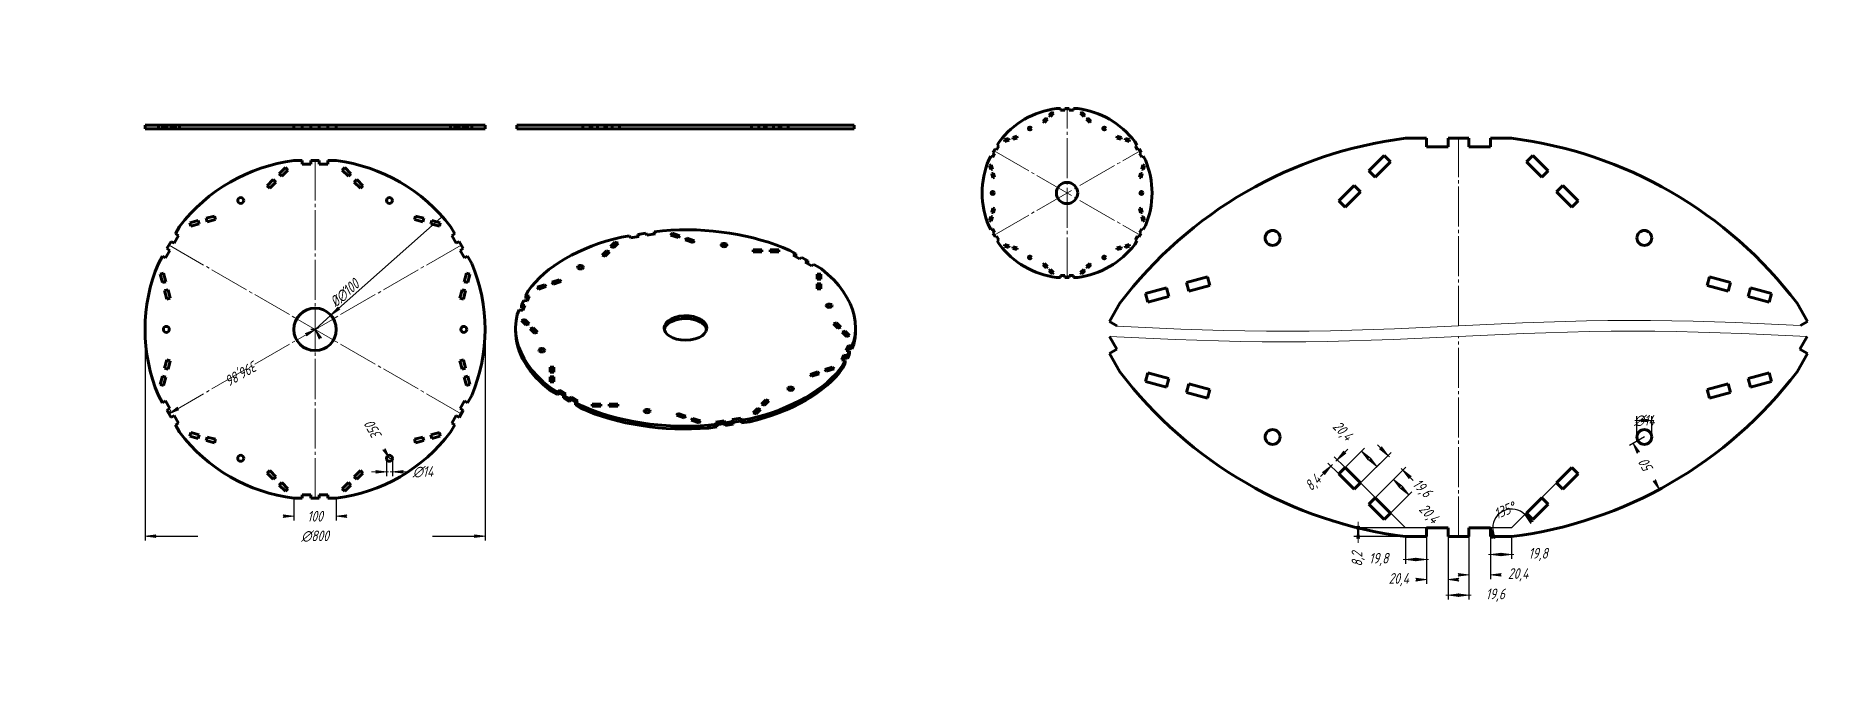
# Model space of a CAD drawing. Header units: millimetres. Extents: x 0 to 840, y 0 to 297.
import ezdxf

# ---------------------------------------------------------------- set-up
doc = ezdxf.new("R2010")
doc.units = ezdxf.units.MM
for name, pattern in [('K5LT_AUXILIARY', [0]), ('K5LT_AXLED', [23.32072639465332, 18.82072639465332, -1.5, 1.5, -1.5]), ('K5LT_BASIC', [0]), ('K5LT_THIN', [0]), ('K5LT_THIN_INCLUDED_TO_HATCHING', [0])]:
    doc.linetypes.add(name, pattern=pattern)
doc.layers.add('Системный слой', color=7, linetype='Continuous')
doc.styles.add('KDIMTEXTSTYLE', font='GOST_AU.SHX', dxfattribs={"width": 0.96, "oblique": 15, "height": 5})
doc.dimstyles.new('KDIMSTYLE (0.20)', dxfattribs={"dimtxt": 5, "dimasz": 1, "dimexe": 2, "dimexo": 0, "dimgap": 1, "dimtad": 1, "dimlfac": 5, "dimtxsty": 'KDIMTEXTSTYLE', "dimsah": 1, "dimcen": 0, "dimdle": 1, "dimadec": 0, "dimazin": 0, "dimtfac": 0.667, "dimtmove": 0, "dimatfit": 3, "dimfxl": 1, "dimtvp": 1, "dimtolj": 1, "dimtzin": 0, "dimarcsym": 0})
doc.dimstyles.new('KDIMSTYLE (0.50)', dxfattribs={"dimtxt": 5, "dimasz": 1, "dimexe": 2, "dimexo": 0, "dimgap": 1, "dimtad": 1, "dimlfac": 2, "dimtxsty": 'KDIMTEXTSTYLE', "dimsah": 1, "dimcen": 0, "dimdle": 1, "dimadec": 0, "dimazin": 0, "dimtfac": 0.667, "dimtmove": 0, "dimatfit": 3, "dimfxl": 1, "dimtvp": 1, "dimtolj": 1, "dimtzin": 0, "dimarcsym": 0})

msp = doc.modelspace()

# ---------------------------------------------------------------- blocks, each defined once
blk = doc.blocks.new('U0')
at = {"layer": 'Системный слой', "color": 150, "linetype": 'K5LT_BASIC', "lineweight": 60, "true_color": 0x0080ff}
for start, end in [(0, 180), (180, 0)]:
    blk.add_arc((582.1865522580365, 108.3103457951227), 3.5, start, end, dxfattribs=at)
blk = doc.blocks.new('U1')
at = {"layer": 'Системный слой', "color": 150, "linetype": 'K5LT_BASIC', "lineweight": 60, "true_color": 0x0080ff}
for start, end in [(0, 180), (180, 0)]:
    blk.add_arc((757.1865522580366, 201.9201806885709), 3.5, start, end, dxfattribs=at)
blk = doc.blocks.new('U2')
at = {"layer": 'Системный слой', "color": 150, "linetype": 'K5LT_BASIC', "lineweight": 60, "true_color": 0x0080ff}
for start, end in [(0, 180), (180, 0)]:
    blk.add_arc((582.1865522580365, 201.920180688571), 3.5, start, end, dxfattribs=at)
blk = doc.blocks.new('U3')
at = {"layer": 'Системный слой', "color": 150, "linetype": 'K5LT_BASIC', "lineweight": 60, "true_color": 0x0080ff}
for start, end in [(0, 180), (180, 0)]:
    blk.add_arc((757.1865522580365, 108.3103457951227), 3.5, start, end, dxfattribs=at)
blk = doc.blocks.new('U4')
at = {"layer": 'Системный слой', "color": 30, "linetype": 'K5LT_AXLED', "lineweight": 18, "true_color": 0xff8000}
for p, q in [((669.6865522580364, 160.5717902401176), (669.6865522580364, 248.7970833561386)), ((669.6865522580366, 61.43344312755505), (669.6865522580366, 155.5717902407517))]:
    blk.add_line(p, q, dxfattribs=at)
blk = doc.blocks.new('KDIMARROW_02')
at = {"layer": 'Системный слой'}
blk.add_hatch(color=0, dxfattribs=at).paths.add_polyline_path([(4.5, -6e-16), (5, 0.6582624912261956), (0, 0), (5, -0.658262491226197)])
at = {"layer": 'Системный слой', "color": 0, "linetype": 'K5LT_THIN', "lineweight": 18}
for p, q in [((0, 0), (-1, 0)), ((5, 0.6582624912261956), (0, 0)), ((0, 0), (5, -0.658262491226197)), ((0, 0), (7, -9e-16)), ((4.5, -6e-16), (5, 0.6582624912261956)), ((5, -0.658262491226197), (4.5, -6e-16))]:
    blk.add_line(p, q, dxfattribs=at)
blk = doc.blocks.new('KDIMARROW_01')
at = {"layer": 'Системный слой'}
blk.add_hatch(color=0, dxfattribs=at).paths.add_polyline_path([(-5, -0.6582624912261956), (0, 0), (-5, 0.658262491226197), (-4.5, 6e-16)])
at = {"layer": 'Системный слой', "color": 0, "linetype": 'K5LT_THIN', "lineweight": 18}
for p, q in [((-4.5, 6e-16), (-5, 0.658262491226197)), ((-5, 0.658262491226197), (0, 0)), ((0, 0), (-5, -0.6582624912261956)), ((-5, -0.6582624912261956), (-4.5, 6e-16)), ((0, 0), (-1, 0))]:
    blk.add_line(p, q, dxfattribs=at)
blk = doc.blocks.new('U5')
at = {"layer": 'Системный слой', "color": 7, "linetype": 'K5LT_THIN_INCLUDED_TO_HATCHING', "lineweight": 18}
for p, q in [((515.7668889321992, 155.0840668191823), (505.505632030245, 155.5717902656584)), ((526.0281980788238, 154.6150838333209), (515.7668889321992, 155.0840668191823)), ((536.2895072254485, 154.1828665501494), (526.0281980788238, 154.6150838333209)), ((546.5508163720732, 153.8040248427396), (536.2895072254485, 154.1828665501494)), ((556.8121255186978, 153.4931173900696), (546.5508163720732, 153.8040248427396)), ((567.0734346653225, 153.2620921949772), (556.8121255186978, 153.4931173900696)), ((577.3347438119471, 153.1198274289661), (567.0734346653225, 153.2620921949772)), ((587.5960529585717, 153.0717902489458), (577.3347438119471, 153.1198274289661)), ((597.8573621051963, 153.1198266973906), (587.5960529585717, 153.0717902489458)), ((608.118671251821, 153.2620907599401), (597.8573621051963, 153.1198266973906)), ((618.3799803984456, 153.4931153067187), (608.118671251821, 153.2620907599401)), ((628.6412895450703, 153.8040221911369), (618.3799803984456, 153.4931153067187)), ((638.902598691695, 154.1828634321945), (628.6412895450703, 153.8040221911369)), ((649.1639078383196, 154.6150803688352), (638.902598691695, 154.1828634321945)), ((659.4252169849442, 155.0840631413041), (649.1639078383196, 154.6150803688352)), ((669.6865261315689, 155.5717889989457), (659.4252169849442, 155.0840631413041)), ((679.9478352781936, 156.0595149046241), (669.6865261315689, 155.5717889989457)), ((690.2091444248182, 156.5284978193573), (679.9478352781936, 156.0595149046241)), ((700.4704535714428, 156.9607149870227), (690.2091444248182, 156.5284978193573)), ((710.7317627180674, 157.3395565389873), (700.4704535714428, 156.9607149870227)), ((720.9930718646922, 157.6504638022469), (710.7317627180674, 157.3395565389873)), ((731.2543810113168, 157.8814887812424), (720.9930718646922, 157.6504638022469)), ((741.5156901579414, 158.0237533127746), (731.2543810113168, 157.8814887812424)), ((751.7769993045661, 158.071790248945), (741.5156901579414, 158.0237533127746)), ((762.0383084511907, 158.0237535566503), (751.7769993045661, 158.071790248945)), ((772.2996175978153, 157.8814892596219), (762.0383084511907, 158.0237535566503)), ((782.56092674444, 157.6504644967462), (772.2996175978153, 157.8814892596219)), ((792.8222358910647, 157.3395574229173), (782.56092674444, 157.6504644967462)), ((803.0835450376893, 156.9607160264144), (792.8222358910647, 157.3395574229173)), ((813.344854184314, 156.5284989742674), (803.0835450376893, 156.9607160264144)), ((823.6061633309387, 156.0595161306701), (813.344854184314, 156.5284989742674)), ((833.8674724775633, 155.5717902490113), (823.6061633309387, 156.0595161306701))]:
    blk.add_line(p, q, dxfattribs=at)
blk = doc.blocks.new('U6')
at = {"layer": 'Системный слой', "color": 7, "linetype": 'K5LT_THIN_INCLUDED_TO_HATCHING', "lineweight": 18}
for p, q in [((508.82531555651, 160.4085967505757), (518.9674232948619, 159.9349117376859)), ((518.9674232948619, 159.9349117376859), (529.0153634837264, 159.4846974649834)), ((639.5427055612375, 159.2084274184963), (649.5906457501021, 159.6339721394163)), ((649.5906457501021, 159.6339721394163), (659.6385859389668, 160.0940780589826)), ((659.6385859389668, 160.0940780589826), (669.6865261278314, 160.5717889978047)), ((669.6865261278314, 160.5717889978047), (679.7344663166961, 161.0494999826994)), ((679.7344663166961, 161.0494999826994), (689.7824065055606, 161.5096060387854)), ((689.7824065055606, 161.5096060387854), (699.8303466944253, 161.9351509816411)), ((699.8303466944253, 161.9351509816411), (709.8782868832899, 162.3104522997341)), ((709.8782868832899, 162.3104522997341), (719.9262270721546, 162.6216790984715)), ((719.9262270721546, 162.6216790984715), (729.9741672610193, 162.8573618070305)), ((729.9741672610193, 162.8573618070305), (740.022107449884, 163.0088148638575)), ((740.022107449884, 163.0088148638575), (750.0700476387485, 163.0704568037036)), ((750.0700476387485, 163.0704568037036), (760.1179878276132, 163.0400159501016)), ((760.1179878276132, 163.0400159501016), (770.1659280164779, 162.9186141329443)), ((770.1659280164779, 162.9186141329443), (780.2138682053426, 162.7107253459417)), ((780.2138682053426, 162.7107253459417), (790.2618083942073, 162.4240108675424)), ((790.2618083942073, 162.4240108675424), (800.3097485830718, 162.0690369215719)), ((800.3097485830718, 162.0690369215719), (810.3576887719365, 161.6588852825757)), ((810.3576887719365, 161.6588852825757), (820.4056289608011, 161.2086711761408)), ((820.4056289608011, 161.2086711761408), (830.6517029532846, 160.7349862398707)), ((529.0153634837264, 159.4846974649834), (539.0633036725911, 159.0745455767422)), ((539.0633036725911, 159.0745455767422), (549.1112438614557, 158.7195713077346)), ((549.1112438614557, 158.7195713077346), (559.1591840503204, 158.432856444411)), ((559.1591840503204, 158.432856444411), (569.2071242391851, 158.2249672247822)), ((569.2071242391851, 158.2249672247822), (579.2550644280498, 158.1035649432405)), ((579.2550644280498, 158.1035649432405), (589.3030046169143, 158.0731236106097)), ((589.3030046169143, 158.0731236106097), (599.3509448057789, 158.1347650744362)), ((599.3509448057789, 158.1347650744362), (609.3988849946436, 158.2862176757952)), ((609.3988849946436, 158.2862176757952), (619.4468251835083, 158.5218999662233)), ((619.4468251835083, 158.5218999662233), (629.4947653723729, 158.8331263995761)), ((629.4947653723729, 158.8331263995761), (639.5427055612375, 159.2084274184963))]:
    blk.add_line(p, q, dxfattribs=at)
blk = doc.blocks.new('U7')
at = {"layer": 'Системный слой', "color": 150, "linetype": 'K5LT_BASIC', "lineweight": 60, "true_color": 0x0080ff}
for p, q in [((236.8656289851132, 149.1749104154969), (236.8570391426443, 149.0855091225921)), ((236.8570391426443, 149.0855091225921), (237.0140146490164, 148.7136264761202)), ((237.1179650511837, 149.5554418178308), (236.8656289851132, 149.1749104154969)), ((237.0140146490164, 148.7136264761202), (237.4710741997824, 148.4166147341689)), ((237.7715088415852, 149.8436340742004), (237.1179650511837, 149.5554418178308)), ((237.4710741997824, 148.4166147341689), (238.2020995350564, 148.2778413609644)), ((238.611947634843, 149.8673957218219), (237.7715088415852, 149.8436340742004)), ((238.2020995350564, 148.2778413609644), (239.0353250200233, 148.4136284057302)), ((239.2469886363055, 149.6570567292415), (238.611947634843, 149.8673957218219)), ((239.0353250200233, 148.4136284057302), (239.5333870925456, 148.753376663683)), ((239.5000636362724, 149.457391769064), (239.2469886363055, 149.6570567292415)), ((239.6570391426444, 149.0855091225921), (239.5000636362724, 149.457391769064)), ((239.5333870925456, 148.753376663683), (239.6570391426444, 149.0855091225921))]:
    blk.add_line(p, q, dxfattribs=at)
blk = doc.blocks.new('U8')
at = {"layer": 'Системный слой', "color": 150, "linetype": 'K5LT_BASIC', "lineweight": 60, "true_color": 0x0080ff}
for p, q in [((296.1768863871957, 159.6542870924332), (295.9360531041798, 158.8923590331439)), ((296.7912356752062, 160.6573221076515), (296.1768863871957, 159.6542870924332)), ((297.750173903405, 161.6075652671007), (296.7912356752062, 160.6573221076515)), ((299.0701495767464, 162.4714547795012), (297.750173903405, 161.6075652671007)), ((300.7646310809232, 163.2029085296969), (299.0701495767464, 162.4714547795012)), ((302.8169036708936, 163.73665578418), (300.7646310809232, 163.2029085296969)), ((305.1155743017495, 163.9961300571157), (302.8169036708936, 163.73665578418)), ((307.4347749754682, 163.9417125453196), (305.1155743017495, 163.9961300571157)), ((309.5677476005221, 163.6038710995928), (307.4347749754682, 163.9417125453196)), ((311.414074391006, 163.0448429673095), (309.5677476005221, 163.6038710995928)), ((312.9429147947446, 162.3216446730403), (311.414074391006, 163.0448429673095)), ((313.7729444644638, 161.7781191754401), (312.9429147947446, 162.3216446730403)), ((314.7688614631396, 160.875012885722), (313.7729444644638, 161.7781191754401)), ((315.4466773844218, 159.9047570355353), (314.7688614631396, 160.875012885722)), ((315.8076408615785, 158.8923590331439), (315.4466773844218, 159.9047570355353))]:
    blk.add_line(p, q, dxfattribs=at)
blk = doc.blocks.new('U9')
at = {"layer": 'Системный слой', "color": 150, "linetype": 'K5LT_BASIC', "lineweight": 60, "true_color": 0x0080ff}
for p, q in [((323.2586290549825, 197.9661048336648), (323.1645590149321, 197.9297865409083)), ((324.0986985602738, 198.0824026779808), (323.2586290549825, 197.9661048336648)), ((324.8138012651792, 197.9297865409083), (324.0986985602738, 198.0824026779808))]:
    blk.add_line(p, q, dxfattribs=at)
blk = doc.blocks.new('U10')
at = {"layer": 'Системный слой', "color": 150, "linetype": 'K5LT_BASIC', "lineweight": 60, "true_color": 0x0080ff}
for p, q in [((372.7561037380409, 169.3887245011944), (372.6620336979905, 169.3524062084378)), ((373.5961732433321, 169.5050223455104), (372.7561037380409, 169.3887245011944)), ((374.3112759482375, 169.3524062084378), (373.5961732433321, 169.5050223455104))]:
    blk.add_line(p, q, dxfattribs=at)
blk = doc.blocks.new('U11')
at = {"layer": 'Системный слой', "color": 150, "linetype": 'K5LT_BASIC', "lineweight": 60, "true_color": 0x0080ff}
for p, q in [((225.8756319895617, 159.994847125352), (225.8718469828791, 159.5455562978861)), ((226.0850838068085, 162.915641454358), (225.8756319895617, 159.994847125352)), ((226.6156708929904, 165.829359594419), (226.0850838068085, 162.915641454358)), ((225.8718469828791, 159.545556297886), (226.0317936566564, 156.6263163930529)), ((226.0317936566564, 156.6263163930529), (226.5114198465881, 153.7168170189497)), ((226.5114198465881, 153.7168170189497), (227.310720039772, 150.8249039249458)), ((227.310720039772, 150.8249039249458), (228.4301025725648, 147.9585488802717)), ((228.4301025725648, 147.9585488802717), (229.8703807297707, 145.1259269987025)), ((229.8703807297707, 145.1259269987025), (231.6327611231807, 142.3354998316188)), ((231.6327611231807, 142.3354998316188), (233.7188262420285, 139.5961068654633)), ((233.7188262420285, 139.5961068654633), (236.1305063260112, 136.9170683281998)), ((236.1305063260112, 136.9170683281998), (238.8700331050593, 134.3083025045881)), ((238.8700331050593, 134.3083025045881), (241.9398640060367, 131.7804609883148)), ((241.9398640060367, 131.7804609883148), (242.6759183694045, 131.2243357104854))]:
    blk.add_line(p, q, dxfattribs=at)
blk = doc.blocks.new('U12')
at = {"layer": 'Системный слой', "color": 150, "linetype": 'K5LT_BASIC', "lineweight": 60, "true_color": 0x0080ff}
for p, q in [((255.6438212147478, 187.5060576583709), (255.5497511746973, 187.4697393656143)), ((256.483890720039, 187.6223555026869), (255.6438212147478, 187.5060576583709)), ((257.1989934249444, 187.4697393656143), (256.483890720039, 187.6223555026869))]:
    blk.add_line(p, q, dxfattribs=at)
blk = doc.blocks.new('U13')
at = {"layer": 'Системный слой', "color": 150, "linetype": 'K5LT_BASIC', "lineweight": 60, "true_color": 0x0080ff}
for p, q in [((353.9779115084062, 131.0575772583204), (353.9693216659374, 130.9681759654156)), ((353.9693216659374, 130.9681759654156), (354.1262971723094, 130.5962933189437)), ((354.2302475744767, 131.4381086606543), (353.9779115084062, 131.0575772583204)), ((354.1262971723094, 130.5962933189437), (354.5833567230754, 130.2992815769924)), ((354.8837913648782, 131.7263009170239), (354.2302475744767, 131.4381086606543)), ((354.5833567230754, 130.2992815769924), (355.3143820583495, 130.1605082037879)), ((355.724230158136, 131.7500625646454), (354.8837913648782, 131.7263009170239)), ((355.3143820583495, 130.1605082037879), (356.1476075433164, 130.2962952485537)), ((356.3592711595986, 131.539723572065), (355.724230158136, 131.7500625646454)), ((356.1476075433164, 130.2962952485537), (356.6456696158386, 130.6360435065065)), ((356.6123461595654, 131.3400586118875), (356.3592711595986, 131.539723572065)), ((356.7693216659374, 130.9681759654156), (356.6123461595654, 131.3400586118875)), ((356.6456696158386, 130.6360435065065), (356.7693216659374, 130.9681759654156))]:
    blk.add_line(p, q, dxfattribs=at)
blk = doc.blocks.new('U14')
at = {"layer": 'Системный слой', "color": 150, "linetype": 'K5LT_BASIC', "lineweight": 60, "true_color": 0x0080ff}
for p, q in [((295.8942214487805, 159.9315566006935), (295.8718469828792, 159.545556297886)), ((296.1768863871957, 160.9606816219176), (295.8942214487805, 159.9315566006935)), ((296.7912356752062, 161.9637166371359), (296.1768863871957, 160.9606816219176)), ((297.750173903405, 162.9139597965851), (296.7912356752062, 161.9637166371359)), ((299.0701495767464, 163.7778493089856), (297.750173903405, 162.9139597965851)), ((300.7646310809232, 164.5093030591813), (299.0701495767464, 163.7778493089856)), ((302.8169036708936, 165.0430503136644), (300.7646310809232, 164.5093030591813)), ((305.1155743017495, 165.3025245866001), (302.8169036708936, 165.0430503136644)), ((307.4347749754682, 165.248107074804), (305.1155743017495, 165.3025245866001)), ((309.5677476005221, 164.9102656290771), (307.4347749754682, 165.248107074804)), ((311.414074391006, 164.3512374967939), (309.5677476005221, 164.9102656290771)), ((312.9429147947446, 163.6280392025247), (311.414074391006, 164.3512374967939)), ((313.3282078768777, 163.3927493100466), (312.9429147947446, 163.6280392025247)), ((314.4412689516385, 162.5212919000156), (313.3282078768777, 163.3927493100466)), ((315.2352905017207, 161.5725347938634), (314.4412689516385, 162.5212919000156)), ((315.7122731946947, 160.5728524203704), (315.2352905017207, 161.5725347938634)), ((315.8718469828792, 159.545556297886), (315.7122731946947, 160.5728524203704)), ((295.8718469828792, 159.545556297886), (296.0314207710636, 158.5182601754017)), ((296.0314207710636, 158.5182601754017), (296.5084034640376, 157.5185778019087)), ((296.5084034640376, 157.5185778019087), (297.3024250141198, 156.5698206957565)), ((297.3024250141198, 156.5698206957565), (298.4154860888806, 155.6983632857255)), ((298.4154860888806, 155.6983632857255), (299.8503028275913, 154.9361092599751)), ((299.8503028275913, 154.9361092599751), (301.6054420288702, 154.3238774883968)), ((301.6054420288702, 154.3238774883968), (303.6609695303434, 153.9149251642306)), ((303.6609695303434, 153.9149251642306), (305.9425531221486, 153.7721979268317)), ((305.9425531221486, 153.7721979268317), (308.2730644469323, 153.9409702385258)), ((308.2730644469323, 153.9409702385258), (310.4148003413209, 154.4022248618411)), ((310.4148003413209, 154.4022248618411), (312.218097607741, 155.0836769103618)), ((312.218097607741, 155.0836769103618), (313.646474492855, 155.914433097868)), ((313.646474492855, 155.914433097868), (314.7089649547119, 156.8433753298584)), ((314.7089649547119, 156.8433753298584), (315.4223250799056, 157.8339909209851)), ((315.4223250799056, 157.8339909209851), (315.8006863711321, 158.8580127471985)), ((315.8006863711321, 158.8580127471985), (315.8718469828792, 159.545556297886))]:
    blk.add_line(p, q, dxfattribs=at)
blk = doc.blocks.new('U15')
at = {"layer": 'Системный слой', "color": 150, "linetype": 'K5LT_BASIC', "lineweight": 60, "true_color": 0x0080ff}
for p, q in [((372.0952446655828, 170.0950047660847), (372.086654823114, 170.00560347318)), ((372.086654823114, 170.00560347318), (372.243630329486, 169.6337208267081)), ((372.3475807316532, 170.4755361684187), (372.0952446655828, 170.0950047660847)), ((372.243630329486, 169.6337208267081), (372.700689880252, 169.3367090847568)), ((373.0011245220547, 170.7637284247883), (372.3475807316532, 170.4755361684187)), ((372.700689880252, 169.3367090847568), (373.431715215526, 169.1979357115523)), ((373.8415633153126, 170.7874900724098), (373.0011245220547, 170.7637284247883)), ((373.431715215526, 169.1979357115523), (374.264940700493, 169.3337227563181)), ((374.4766043167751, 170.5771510798294), (373.8415633153126, 170.7874900724098)), ((374.264940700493, 169.3337227563181), (374.7630027730152, 169.6734710142709)), ((374.729679316742, 170.3774861196519), (374.4766043167751, 170.5771510798294)), ((374.886654823114, 170.00560347318), (374.729679316742, 170.3774861196519)), ((374.7630027730152, 169.6734710142709), (374.886654823114, 170.00560347318))]:
    blk.add_line(p, q, dxfattribs=at)
blk = doc.blocks.new('U16')
at = {"layer": 'Системный слой', "color": 150, "linetype": 'K5LT_BASIC', "lineweight": 60, "true_color": 0x0080ff}
for p, q in [((322.5977699825245, 198.6723850985552), (322.5891801400556, 198.5829838056504)), ((322.5891801400556, 198.5829838056504), (322.7461556464276, 198.2111011591785)), ((322.8501060485949, 199.0529165008891), (322.5977699825245, 198.6723850985552)), ((322.7461556464276, 198.2111011591785), (323.2032151971936, 197.9140894172273)), ((323.5036498389964, 199.3411087572587), (322.8501060485949, 199.0529165008891)), ((323.2032151971936, 197.9140894172273), (323.9342405324676, 197.7753160440227)), ((324.3440886322543, 199.3648704048802), (323.5036498389964, 199.3411087572587)), ((323.9342405324676, 197.7753160440227), (324.7674660174346, 197.9111030887885)), ((324.9791296337168, 199.1545314122998), (324.3440886322543, 199.3648704048802)), ((324.7674660174346, 197.9111030887885), (325.2655280899568, 198.2508513467413)), ((325.2322046336836, 198.9548664521223), (324.9791296337168, 199.1545314122998)), ((325.3891801400557, 198.5829838056504), (325.2322046336836, 198.9548664521223)), ((325.2655280899568, 198.2508513467413), (325.3891801400557, 198.5829838056504))]:
    blk.add_line(p, q, dxfattribs=at)
blk = doc.blocks.new('U17')
at = {"layer": 'Системный слой', "color": 150, "linetype": 'K5LT_BASIC', "lineweight": 60, "true_color": 0x0080ff}
for p, q in [((354.6387705808643, 130.35129699343), (354.5447005408139, 130.3149787006734)), ((355.4788400861556, 130.467594837746), (354.6387705808643, 130.35129699343)), ((356.193942791061, 130.3149787006734), (355.4788400861556, 130.467594837746))]:
    blk.add_line(p, q, dxfattribs=at)
blk = doc.blocks.new('U18')
at = {"layer": 'Системный слой', "color": 150, "linetype": 'K5LT_BASIC', "lineweight": 60, "true_color": 0x0080ff}
for p, q in [((286.3631036681716, 120.5975300830264), (286.3545138257027, 120.5081287901217)), ((286.3545138257027, 120.5081287901217), (286.5114893320747, 120.1362461436498)), ((286.615439734242, 120.9780614853604), (286.3631036681716, 120.5975300830264)), ((286.5114893320747, 120.1362461436498), (286.9685488828407, 119.8392344016985)), ((287.2689835246435, 121.26625374173), (286.615439734242, 120.9780614853604)), ((286.9685488828407, 119.8392344016985), (287.6995742181147, 119.700461028494)), ((288.1094223179013, 121.2900153893515), (287.2689835246435, 121.26625374173)), ((287.6995742181147, 119.700461028494), (288.5327997030817, 119.8362480732598)), ((288.7444633193638, 121.0796763967711), (288.1094223179013, 121.2900153893515)), ((288.5327997030817, 119.8362480732598), (289.0308617756039, 120.1759963312126)), ((288.9975383193307, 120.8800114365936), (288.7444633193638, 121.0796763967711)), ((289.1545138257027, 120.5081287901217), (288.9975383193307, 120.8800114365936)), ((289.0308617756039, 120.1759963312126), (289.1545138257027, 120.5081287901217))]:
    blk.add_line(p, q, dxfattribs=at)
blk = doc.blocks.new('U19')
at = {"layer": 'Системный слой', "color": 150, "linetype": 'K5LT_BASIC', "lineweight": 60, "true_color": 0x0080ff}
for p, q in [((237.5264880575713, 148.4686301506065), (237.4324180175208, 148.4323118578499)), ((238.3665575628626, 148.5849279949225), (237.5264880575713, 148.4686301506065)), ((239.0816602677679, 148.4323118578499), (238.3665575628626, 148.5849279949225))]:
    blk.add_line(p, q, dxfattribs=at)
blk = doc.blocks.new('U20')
at = {"layer": 'Системный слой', "color": 150, "linetype": 'K5LT_BASIC', "lineweight": 60, "true_color": 0x0080ff}
for p, q in [((254.9829621422897, 188.2123379232613), (254.9743722998209, 188.1229366303565)), ((254.9743722998209, 188.1229366303565), (255.1313478061928, 187.7510539838846)), ((255.2352982083601, 188.5928693255952), (254.9829621422897, 188.2123379232613)), ((255.1313478061928, 187.7510539838846), (255.5884073569588, 187.4540422419333)), ((255.8888419987616, 188.8810615819648), (255.2352982083601, 188.5928693255952)), ((255.5884073569588, 187.4540422419333), (256.3194326922329, 187.3152688687288)), ((256.7292807920195, 188.9048232295862), (255.8888419987616, 188.8810615819648)), ((256.3194326922329, 187.3152688687288), (257.1526581771998, 187.4510559134946)), ((257.364321793482, 188.6944842370059), (256.7292807920195, 188.9048232295862)), ((257.1526581771998, 187.4510559134946), (257.650720249722, 187.7908041714474)), ((257.6173967934488, 188.4948192768284), (257.364321793482, 188.6944842370059)), ((257.7743722998209, 188.1229366303565), (257.6173967934488, 188.4948192768284)), ((257.650720249722, 187.7908041714474), (257.7743722998209, 188.1229366303565))]:
    blk.add_line(p, q, dxfattribs=at)
blk = doc.blocks.new('U21')
at = {"layer": 'Системный слой', "color": 150, "linetype": 'K5LT_BASIC', "lineweight": 60, "true_color": 0x0080ff}
for p, q in [((287.0239627406296, 119.8912498181361), (286.9298927005792, 119.8549315253795)), ((287.8640322459208, 120.0075476624521), (287.0239627406296, 119.8912498181361)), ((288.5791349508262, 119.8549315253795), (287.8640322459208, 120.0075476624521))]:
    blk.add_line(p, q, dxfattribs=at)
blk = doc.blocks.new('U22')
at = {"layer": 'Системный слой', "color": 150, "linetype": 'K5LT_BASIC', "lineweight": 60, "true_color": 0x0080ff}
for p, q in [((369.8038299597216, 187.3106516074573), (369.0677755963538, 187.8667768852867)), ((372.8736608606989, 184.782810091184), (369.8038299597216, 187.3106516074573)), ((375.6131876397471, 182.1740442675723), (372.8736608606989, 184.782810091184)), ((378.0248677237298, 179.4950057303088), (375.6131876397471, 182.1740442675723)), ((380.1109328425777, 176.7556127641533), (378.0248677237298, 179.4950057303088)), ((381.8733132359876, 173.9651855970696), (380.1109328425777, 176.7556127641533)), ((383.3135913931935, 171.1325637155004), (381.8733132359876, 173.9651855970696)), ((384.4329739259863, 168.2662086708263), (383.3135913931935, 171.1325637155004)), ((385.2322741191701, 165.3742955768224), (384.4329739259863, 168.2662086708263)), ((385.7119003091019, 162.4647962027192), (385.2322741191701, 165.3742955768224)), ((385.8718469828792, 159.5455562978861), (385.7119003091019, 162.4647962027192)), ((385.1280230727679, 153.2617530013531), (385.6586101589498, 156.1754711414141)), ((385.6586101589498, 156.1754711414141), (385.8680619761966, 159.09626547042)), ((385.8680619761966, 159.09626547042), (385.8718469828792, 159.545556297886))]:
    blk.add_line(p, q, dxfattribs=at)

# ---------------------------------------------------------------- dimensions: what is measured, and where the dimension line sits
at = {"layer": 'Системный слой', "color": 7}
msp.add_diameter_dim(center=(131.4993076509414, 158.89235903314395), radius=10.000000000000028, location=(147.7699555065056, 173.2970493400904), dimstyle='KDIMSTYLE (0.20)', override={"dimpost": '\\H5.0;\\W0.965;\\Q15;∅<>', "dimblk1": 'KDIMARROW_01', "dimblk2": 'KDIMARROW_01', "dimclrt": 7, "dimatfit": 2, "dimtolj": 1}, dxfattribs=at).render()
for base, p1, p2, location, dimstyle, override in [((211.4993076509413, 61.64979573449891), (51.49930765094143, 158.892359033144), (211.4993076509414, 158.8923590331438), (131.4993076509413, 61.64979573449899), 'KDIMSTYLE (0.20)', {"dimexo": 0, "dimpost": '\\H5.0;\\W0.965;\\Q15;∅<>', "dimblk1": 'KDIMARROW_01', "dimblk2": 'KDIMARROW_01', "dimse1": 0, "dimse2": 0, "dimclrt": 7, "dimtolj": 1}), ((753.6865522580365, 116.0499215995648), (760.6865522580365, 108.3103457951227), (753.6865522580365, 108.3103457951227), (757.1865522580365, 116.0499215995648), 'KDIMSTYLE (0.50)', {"dimexo": 0, "dimpost": '\\H5.0;\\W0.965;\\Q15;∅<>', "dimblk1": 'KDIMARROW_02', "dimblk2": 'KDIMARROW_02', "dimse1": 0, "dimse2": 0, "dimclrt": 7, "dimtolj": 1}), ((165.0993076509415, 91.90791116258913), (167.8993076509414, 98.27058076823326), (165.0993076509414, 98.27058076823326), (182.3087865060745, 91.9079111625892), 'KDIMSTYLE (0.20)', {"dimexo": 0, "dimpost": '\\H5.0;\\W0.965;\\Q15;∅<>', "dimblk1": 'KDIMARROW_02', "dimblk2": 'KDIMARROW_02', "dimse1": 0, "dimse2": 0, "dimclrt": 7, "dimtolj": 1}), ((121.4993076509415, 71.02229110200975), (141.4993076509413, 79.51981970120625), (121.4993076509414, 79.51981970120619), (131.4993076509414, 71.02229110200977), 'KDIMSTYLE (0.20)', {"dimexo": 0, "dimpost": '\\H5.0;\\W0.965;\\Q15;<>', "dimblk1": 'KDIMARROW_01', "dimblk2": 'KDIMARROW_01', "dimse1": 0, "dimse2": 0, "dimclrt": 7, "dimtolj": 1}), ((644.6865522580365, 50.71826442441625), (654.5865522580366, 61.43344312755505), (644.6865522580365, 61.43344312755505), (632.1634902920941, 50.71826442441625), 'KDIMSTYLE (0.50)', {"dimexo": 0, "dimpost": '\\H5.0;\\W0.965;\\Q15;<>', "dimblk1": 'KDIMARROW_02', "dimblk2": 'KDIMARROW_02', "dimse1": 0, "dimse2": 0, "dimclrt": 7, "dimtolj": 1}), ((654.5865522580366, 41.2064107598658), (664.7865522580365, 65.53344312755505), (654.5865522580366, 65.53344312755505), (641.5853235936383, 41.2064107598658), 'KDIMSTYLE (0.50)', {"dimexo": 0, "dimpost": '\\H5.0;\\W0.965;\\Q15;<>', "dimblk1": 'KDIMARROW_01', "dimblk2": 'KDIMARROW_01', "dimse1": 0, "dimse2": 0, "dimclrt": 7, "dimtolj": 1}), ((664.7865522580365, 33.9096463048682), (674.5865522580366, 61.43344312755505), (664.7865522580365, 61.43344312755505), (687.0586142239789, 33.9096463048682), 'KDIMSTYLE (0.50)', {"dimexo": 0, "dimpost": '\\H5.0;\\W0.965;\\Q15;<>', "dimblk1": 'KDIMARROW_02', "dimblk2": 'KDIMARROW_02', "dimse1": 0, "dimse2": 0, "dimclrt": 7, "dimtolj": 1}), ((674.5865522580365, 43.50286900418956), (684.7865522580365, 65.53344312755502), (674.5865522580366, 65.53344312755505), (697.7877809224348, 43.50286900418949), 'KDIMSTYLE (0.50)', {"dimexo": 0, "dimpost": '\\H5.0;\\W0.965;\\Q15;<>', "dimblk1": 'KDIMARROW_01', "dimblk2": 'KDIMARROW_01', "dimse1": 0, "dimse2": 0, "dimclrt": 7, "dimtolj": 1}), ((684.7865522580366, 53.01472266873975), (694.6865522580363, 61.43344312755514), (684.7865522580365, 61.43344312755502), (707.2096142239785, 53.01472266874001), 'KDIMSTYLE (0.50)', {"dimexo": 0, "dimpost": '\\H5.0;\\W0.965;\\Q15;<>', "dimblk1": 'KDIMARROW_02', "dimblk2": 'KDIMARROW_02', "dimse1": 0, "dimse2": 0, "dimclrt": 7, "dimtolj": 1})]:
    msp.add_linear_dim(base=base, p1=p1, p2=p2, location=location, dimstyle=dimstyle, override=override, dxfattribs=at).render()
for base, p1, p2, angle, location, dimstyle, override in [((62.7606722266038, 119.2060893671751), (131.4993076509414, 158.892359033144), (62.7606722266038, 119.2060893671751), 210.00000000000003, (97.12998993877261, 139.0492242001595), 'KDIMSTYLE (0.20)', {"dimexo": 0, "dimpost": '\\H5.0;\\W0.965;\\Q15;<>', "dimblk1": 'KDIMARROW_01', "dimblk2": 'KDIMARROW_01', "dimse1": 0, "dimse2": 0, "dimclrt": 7, "dimtolj": 1}), ((131.4993076509415, 158.892359033144), (166.4993076509414, 98.27058076823326), (131.4993076509414, 158.892359033144), 119.99999999999999, (159.0133185571609, 111.2366942235676), 'KDIMSTYLE (0.20)', {"dimexo": 0, "dimpost": '\\H5.0;\\W0.965;\\Q15;<>', "dimblk1": 'KDIMARROW_01', "dimblk2": 'KDIMARROW_01', "dimse1": 0, "dimse2": 0, "dimclrt": 7, "dimtolj": 1}), ((631.2775915134638, 94.40980983467495), (616.3313993640874, 93.88859602150418), (623.5438885321902, 86.67610685340136), 315, (614.8718453930081, 110.8155559551307), 'KDIMSTYLE (0.50)', {"dimexo": 0, "dimpost": '\\H5.0;\\W0.965;\\Q15;<>', "dimblk1": 'KDIMARROW_01', "dimblk2": 'KDIMARROW_01', "dimse1": 0, "dimse2": 0, "dimclrt": 7, "dimtolj": 1}), ((612.632763356066, 97.58723202952555), (613.3615508831042, 90.918747540521), (616.3313993640874, 93.88859602150418), 45.00000000000027, (601.5454177930451, 86.49988646650459), 'KDIMSTYLE (0.50)', {"dimexo": 0, "dimpost": '\\H5.0;\\W0.965;\\Q15;<>', "dimblk1": 'KDIMARROW_02', "dimblk2": 'KDIMARROW_02', "dimse1": 0, "dimse2": 0, "dimclrt": 7, "dimtolj": 1}), ((643.4464985065697, 92.71908197978873), (623.5438885321902, 86.67610685340136), (630.4737059561862, 79.7462894294053), 314.9999999999999, (652.2656652919339, 83.89991519442441), 'KDIMSTYLE (0.50)', {"dimexo": 0, "dimpost": '\\H5.0;\\W0.965;\\Q15;<>', "dimblk1": 'KDIMARROW_02', "dimblk2": 'KDIMARROW_02', "dimse1": 0, "dimse2": 0, "dimclrt": 7, "dimtolj": 1}), ((751.8815876467236, 105.2475230487397), (769.6865522580367, 86.65971070051185), (757.1865522580365, 108.3103457951227), 120.0000000000006, (758.1315876467237, 94.42220550143423), 'KDIMSTYLE (0.50)', {"dimexo": 0, "dimpost": '\\H5.0;\\W0.965;\\Q15;<>', "dimblk1": 'KDIMARROW_01', "dimblk2": 'KDIMARROW_01', "dimse1": 0, "dimse2": 0, "dimclrt": 7, "dimtolj": 1}), ((646.2866208884909, 81.1342260255038), (630.4737059561862, 79.7462894294053), (637.6861951242893, 72.53380026130219), 314.9999999999998, (655.479877840844, 71.94096907315075), 'KDIMSTYLE (0.50)', {"dimexo": 0, "dimpost": '\\H5.0;\\W0.965;\\Q15;<>', "dimblk1": 'KDIMARROW_01', "dimblk2": 'KDIMARROW_01', "dimse1": 0, "dimse2": 0, "dimclrt": 7, "dimtolj": 1}), ((622.4843474227116, 61.43344312755508), (654.5865522580366, 65.53344312755505), (654.5865522580366, 61.43344312755505), 90, (622.4843474227116, 50.8515686616127), 'KDIMSTYLE (0.50)', {"dimexo": 0, "dimpost": '\\H5.0;\\W0.965;\\Q15;<>', "dimblk1": 'KDIMARROW_02', "dimblk2": 'KDIMARROW_02', "dimse1": 0, "dimse2": 0, "dimclrt": 7, "dimtolj": 1})]:
    msp.add_linear_dim(base=base, p1=p1, p2=p2, angle=angle, location=location, dimstyle=dimstyle, override=override, dxfattribs=at).render()
msp.add_angular_dim_2l(base=(685.8006926479577, 65.62230468572751), line1=((694.6865522580363, 65.53344312755505), (674.5865522580366, 65.53344312755505)), line2=((694.6865522580363, 65.53344312755505), (723.0417051519858, 93.88859602150438)), location=(691.2859109722897, 73.74331744037025), dimstyle='KDIMSTYLE (0.50)', override={"dimpost": '\\H5.0;\\W0.965;\\Q15;<>', "dimblk1": 'KDIMARROW_01', "dimblk2": 'KDIMARROW_01', "dimclrt": 7, "dimtolj": 1}, dxfattribs=at).render()

# ---------------------------------------------------------------- linework, layer by layer
at = {"layer": 'Системный слой', "color": 150, "linetype": 'K5LT_BASIC', "lineweight": 60, "true_color": 0x0080ff}
for p, q in [((478.458854141663, 261.1141771680423), (477.0163563080427, 259.671679334422)), ((477.6103260042392, 259.0777096382253), (479.0528238378598, 260.5202074718459)), ((479.0528238378598, 260.5202074718459), (478.458854141663, 261.1141771680423)), ((482.4328952646092, 262.7402788985953), (480.4528952646093, 262.7402788985953)), ((482.4328952646092, 261.9202788985953), (482.4328952646092, 262.7402788985953)), ((484.4728952646092, 261.9202788985953), (482.4328952646092, 261.9202788985953)), ((484.4728952646092, 262.7402788985953), (484.4728952646092, 261.9202788985953)), ((486.4328952646092, 262.7402788985953), (484.4728952646092, 262.7402788985953)), ((486.4328952646092, 261.9202788985953), (486.4328952646092, 262.7402788985953)), ((488.4728952646092, 261.9202788985953), (486.4328952646092, 261.9202788985953)), ((488.4728952646092, 262.7402788985953), (488.4728952646092, 261.9202788985953)), ((490.4528952646092, 262.7402788985953), (488.4728952646092, 262.7402788985953)), ((492.4469363875554, 261.1141771680427), (491.8529666913586, 260.5202074718459)), ((491.8529666913586, 260.5202074718459), (493.2954645249793, 259.0777096382253)), ((493.889434221176, 259.671679334422), (492.4469363875554, 261.1141771680427)), ((51.49930765094142, 253.2648983650818), (51.49930765094142, 254.8648983650818)), ((51.49930765094142, 254.8648983650818), (57.7606722266038, 254.8648983650818)), ((51.49930765094142, 253.2648983650818), (57.7606722266038, 253.2648983650818)), ((57.7606722266038, 254.8648983650818), (59.74067222660381, 254.8648983650818)), ((57.7606722266038, 253.2648983650818), (57.7606722266038, 254.8648983650818)), ((57.7606722266038, 253.2648983650818), (59.74067222660381, 253.2648983650818)), ((59.74067222660381, 253.2648983650818), (59.74067222660381, 254.8648983650818)), ((59.74067222660381, 254.8648983650818), (61.16095388881028, 254.8648983650818)), ((59.74067222660381, 253.2648983650818), (61.16095388881028, 253.2648983650818)), ((61.16095388881028, 254.8648983650818), (61.78067222660378, 254.8648983650818)), ((61.16095388881028, 253.2648983650818), (61.16095388881028, 254.8648983650818)), ((61.16095388881028, 253.2648983650818), (61.78067222660378, 253.2648983650818)), ((61.78067222660378, 253.2648983650818), (61.78067222660378, 254.8648983650818)), ((61.78067222660378, 254.8648983650818), (63.74067222660381, 254.8648983650818)), ((61.78067222660378, 253.2648983650818), (63.74067222660381, 253.2648983650818)), ((63.74067222660381, 253.2648983650818), (63.74067222660381, 254.8648983650818)), ((63.74067222660381, 254.8648983650818), (65.16095388881028, 254.8648983650818)), ((63.74067222660381, 253.2648983650818), (65.16095388881028, 253.2648983650818)), ((65.16095388881028, 253.2648983650818), (65.16095388881028, 254.8648983650818)), ((65.16095388881028, 254.8648983650818), (65.78067222660378, 254.8648983650818)), ((65.16095388881028, 253.2648983650818), (65.78067222660378, 253.2648983650818)), ((65.78067222660378, 253.2648983650818), (65.78067222660378, 254.8648983650818)), ((65.78067222660378, 254.8648983650818), (67.76067222660376, 254.8648983650818)), ((65.78067222660378, 253.2648983650818), (67.76067222660376, 253.2648983650818)), ((67.76067222660376, 253.2648983650818), (67.76067222660376, 254.8648983650818)), ((67.76067222660376, 254.8648983650818), (121.4993076509414, 254.8648983650818)), ((67.76067222660376, 253.2648983650818), (121.4993076509414, 253.2648983650818)), ((121.4993076509414, 253.2648983650818), (121.4993076509414, 254.8648983650818)), ((121.4993076509414, 254.8648983650818), (125.4593076509414, 254.8648983650818)), ((121.4993076509414, 253.2648983650818), (125.4593076509414, 253.2648983650818)), ((125.4593076509414, 253.2648983650818), (125.4593076509414, 254.8648983650818)), ((125.4593076509414, 254.8648983650818), (129.5393076509415, 254.8648983650818)), ((125.4593076509414, 253.2648983650818), (129.5393076509415, 253.2648983650818)), ((129.5393076509415, 253.2648983650818), (129.5393076509415, 254.8648983650818)), ((129.5393076509415, 254.8648983650818), (133.4593076509414, 254.8648983650818)), ((129.5393076509415, 253.2648983650818), (133.4593076509414, 253.2648983650818)), ((133.4593076509414, 253.2648983650818), (133.4593076509414, 254.8648983650818)), ((133.4593076509414, 254.8648983650818), (137.5393076509415, 254.8648983650818)), ((133.4593076509414, 253.2648983650818), (137.5393076509415, 253.2648983650818)), ((137.5393076509415, 253.2648983650818), (137.5393076509415, 254.8648983650818)), ((137.5393076509415, 254.8648983650818), (141.4993076509413, 254.8648983650818)), ((137.5393076509415, 253.2648983650818), (141.4993076509413, 253.2648983650818)), ((141.4993076509413, 253.2648983650818), (141.4993076509413, 254.8648983650818)), ((141.4993076509413, 254.8648983650818), (195.237943075279, 254.8648983650818)), ((141.4993076509413, 253.2648983650818), (195.237943075279, 253.2648983650818)), ((195.237943075279, 253.2648983650818), (195.237943075279, 254.8648983650818)), ((195.237943075279, 254.8648983650818), (197.217943075279, 254.8648983650818)), ((195.237943075279, 253.2648983650818), (197.217943075279, 253.2648983650818)), ((197.217943075279, 253.2648983650818), (197.217943075279, 254.8648983650818)), ((197.217943075279, 254.8648983650818), (197.8376614130726, 254.8648983650818)), ((197.217943075279, 253.2648983650818), (197.8376614130726, 253.2648983650818)), ((197.8376614130726, 253.2648983650818), (197.8376614130726, 254.8648983650818)), ((197.8376614130726, 254.8648983650818), (199.2579430752791, 254.8648983650818)), ((197.8376614130726, 253.2648983650818), (199.2579430752791, 253.2648983650818)), ((199.2579430752791, 253.2648983650818), (199.2579430752791, 254.8648983650818)), ((199.2579430752791, 254.8648983650818), (201.2179430752791, 254.8648983650818)), ((199.2579430752791, 253.2648983650818), (201.2179430752791, 253.2648983650818)), ((201.2179430752791, 253.2648983650818), (201.2179430752791, 254.8648983650818)), ((201.2179430752791, 254.8648983650818), (201.8376614130726, 254.8648983650818)), ((201.2179430752791, 253.2648983650818), (201.8376614130726, 253.2648983650818)), ((201.8376614130726, 253.2648983650818), (201.8376614130726, 254.8648983650818)), ((201.8376614130726, 254.8648983650818), (203.2579430752791, 254.8648983650818)), ((201.8376614130726, 253.2648983650818), (203.2579430752791, 253.2648983650818)), ((203.2579430752791, 254.8648983650818), (205.237943075279, 254.8648983650818)), ((203.2579430752791, 253.2648983650818), (203.2579430752791, 254.8648983650818)), ((203.2579430752791, 253.2648983650818), (205.237943075279, 253.2648983650818)), ((205.237943075279, 253.2648983650818), (205.237943075279, 254.8648983650818)), ((205.237943075279, 254.8648983650818), (211.4993076509414, 254.8648983650818)), ((205.237943075279, 253.2648983650818), (211.4993076509414, 253.2648983650818)), ((211.4993076509414, 253.2648983650818), (211.4993076509414, 254.8648983650818)), ((226.4993076509415, 253.2648983650818), (226.4993076509415, 254.8648983650818)), ((226.4993076509415, 254.8648983650818), (257.525323279066, 254.8648983650818)), ((226.4993076509415, 253.2648983650818), (257.525323279066, 253.2648983650818)), ((257.525323279066, 254.8648983650818), (260.9547838780524, 254.8648983650818)), ((257.525323279066, 253.2648983650818), (257.525323279066, 254.8648983650818)), ((257.525323279066, 253.2648983650818), (260.9547838780524, 253.2648983650818)), ((260.9547838780524, 254.8648983650818), (261.7747838780523, 254.8648983650818)), ((260.9547838780524, 253.2648983650818), (260.9547838780524, 254.8648983650818)), ((260.9547838780524, 253.2648983650818), (261.7747838780523, 253.2648983650818)), ((261.7747838780523, 253.2648983650818), (261.7747838780523, 254.8648983650818)), ((261.7747838780523, 254.8648983650818), (264.4881675254928, 254.8648983650818)), ((261.7747838780523, 253.2648983650818), (264.4881675254928, 253.2648983650818)), ((264.4881675254928, 254.8648983650818), (267.8829871083278, 254.8648983650818)), ((264.4881675254928, 253.2648983650818), (264.4881675254928, 254.8648983650818)), ((264.4881675254928, 253.2648983650818), (267.8829871083278, 253.2648983650818)), ((267.8829871083278, 253.2648983650818), (267.8829871083278, 254.8648983650818)), ((267.8829871083278, 254.8648983650818), (268.7029871083279, 254.8648983650818)), ((267.8829871083278, 253.2648983650818), (268.7029871083279, 253.2648983650818)), ((268.7029871083279, 253.2648983650818), (268.7029871083279, 254.8648983650818)), ((268.7029871083279, 254.8648983650818), (271.4163707557684, 254.8648983650818)), ((268.7029871083279, 253.2648983650818), (271.4163707557684, 253.2648983650818)), ((271.4163707557684, 253.2648983650818), (271.4163707557684, 254.8648983650818)), ((271.4163707557684, 254.8648983650818), (274.8458313547546, 254.8648983650818)), ((271.4163707557684, 253.2648983650818), (274.8458313547546, 253.2648983650818)), ((274.8458313547546, 253.2648983650818), (274.8458313547546, 254.8648983650818)), ((274.8458313547546, 254.8648983650818), (336.8978626110037, 254.8648983650818)), ((274.8458313547546, 253.2648983650818), (336.8978626110037, 253.2648983650818)), ((336.8978626110037, 254.8648983650818), (340.3273232099901, 254.8648983650818)), ((336.8978626110037, 253.2648983650818), (336.8978626110037, 254.8648983650818)), ((336.8978626110037, 253.2648983650818), (340.3273232099901, 253.2648983650818)), ((340.3273232099901, 253.2648983650818), (340.3273232099901, 254.8648983650818)), ((340.3273232099901, 254.8648983650818), (343.0407068574306, 254.8648983650818)), ((340.3273232099901, 253.2648983650818), (343.0407068574306, 253.2648983650818)), ((343.0407068574306, 254.8648983650818), (343.8607068574306, 254.8648983650818)), ((343.0407068574306, 253.2648983650818), (343.0407068574306, 254.8648983650818)), ((343.0407068574306, 253.2648983650818), (343.8607068574306, 253.2648983650818)), ((343.8607068574306, 253.2648983650818), (343.8607068574306, 254.8648983650818)), ((343.8607068574306, 254.8648983650818), (347.2555264402656, 254.8648983650818)), ((343.8607068574306, 253.2648983650818), (347.2555264402656, 253.2648983650818)), ((347.2555264402656, 253.2648983650818), (347.2555264402656, 254.8648983650818)), ((347.2555264402656, 254.8648983650818), (349.9689100877061, 254.8648983650818)), ((347.2555264402656, 253.2648983650818), (349.9689100877061, 253.2648983650818)), ((349.9689100877061, 253.2648983650818), (349.9689100877061, 254.8648983650818)), ((349.9689100877061, 254.8648983650818), (350.7889100877061, 254.8648983650818)), ((349.9689100877061, 253.2648983650818), (350.7889100877061, 253.2648983650818)), ((350.7889100877061, 253.2648983650818), (350.7889100877061, 254.8648983650818)), ((350.7889100877061, 254.8648983650818), (354.2183706866924, 254.8648983650818)), ((350.7889100877061, 253.2648983650818), (354.2183706866924, 253.2648983650818)), ((354.2183706866924, 253.2648983650818), (354.2183706866924, 254.8648983650818)), ((354.2183706866924, 254.8648983650818), (385.244386314817, 254.8648983650818)), ((354.2183706866924, 253.2648983650818), (385.244386314817, 253.2648983650818)), ((385.244386314817, 253.2648983650818), (385.244386314817, 254.8648983650818)), ((475.6303928232432, 258.2857158496224), (474.1878949896229, 256.8432180160022)), ((474.1878949896229, 256.8432180160022), (474.7818646858194, 256.2492483198054)), ((474.7818646858194, 256.2492483198054), (476.22436251944, 257.691746153426)), ((476.22436251944, 257.691746153426), (475.6303928232432, 258.2857158496224)), ((477.0163563080427, 259.671679334422), (477.6103260042392, 259.0777096382253)), ((493.2954645249793, 259.0777096382253), (493.889434221176, 259.671679334422)), ((495.2753977059752, 258.2857158496228), (494.6814280097785, 257.691746153426)), ((494.6814280097785, 257.691746153426), (496.123925843399, 256.2492483198055)), ((496.7178955395956, 256.8432180160021), (495.2753977059752, 258.2857158496228)), ((496.123925843399, 256.2492483198055), (496.7178955395956, 256.8432180160021)), ((451.5735775524404, 243.7458489613196), (450.5935775524404, 242.0484391699021)), ((452.2837183835436, 243.3358489613196), (451.5735775524404, 243.7458489613196)), ((453.3037183835436, 245.1025407850398), (452.2837183835436, 243.3358489613196)), ((453.5835775524404, 247.227271084533), (452.5935775524404, 245.5125407850398)), ((452.5935775524404, 245.5125407850398), (453.3037183835436, 245.1025407850398)), ((457.9593322073397, 248.6691013399281), (455.9888435217099, 248.141110487919)), ((455.9888435217099, 248.141110487919), (456.2062515195961, 247.3297327938361)), ((456.2062515195961, 247.3297327938361), (458.1767402052258, 247.8577236458452)), ((458.1767402052258, 247.8577236458452), (457.9593322073397, 248.6691013399281)), ((461.8230822219228, 249.7043900360912), (459.8525935362931, 249.1763991840822)), ((459.8525935362931, 249.1763991840822), (460.0700015341792, 248.3650214899994)), ((460.0700015341792, 248.3650214899994), (462.0404902198089, 248.8930123420085)), ((462.0404902198089, 248.8930123420085), (461.8230822219228, 249.7043900360912)), ((509.0827083072958, 249.7043900360911), (508.8653003094095, 248.8930123420085)), ((508.8653003094095, 248.8930123420085), (510.8357889950393, 248.3650214899993)), ((511.0531969929251, 249.176399184082), (509.0827083072958, 249.7043900360911)), ((510.8357889950393, 248.3650214899993), (511.0531969929251, 249.176399184082)), ((512.9464583218789, 248.6691013399278), (512.7290503239926, 247.8577236458452)), ((512.7290503239926, 247.8577236458452), (514.6995390096224, 247.329732793836)), ((514.9169470075082, 248.1411104879188), (512.9464583218789, 248.6691013399278)), ((514.6995390096224, 247.329732793836), (514.9169470075082, 248.1411104879188)), ((518.312212976778, 245.5125407850398), (517.322212976778, 247.227271084533)), ((517.6020721456748, 245.1025407850398), (518.312212976778, 245.5125407850398)), ((518.6220721456748, 243.3358489613196), (517.6020721456748, 245.1025407850398)), ((519.332212976778, 243.7458489613196), (518.6220721456748, 243.3358489613196)), ((520.312212976778, 242.0484391699021), (519.332212976778, 243.7458489613196)), ((654.5865522580365, 248.7970833561387), (644.6865522580367, 248.7970833561386)), ((654.5865522580364, 244.6970833561387), (654.5865522580364, 248.7970833561387)), ((664.7865522580364, 244.6970833561386), (654.5865522580364, 244.6970833561387)), ((664.7865522580364, 248.7970833561386), (664.7865522580364, 244.6970833561386)), ((674.5865522580364, 248.7970833561386), (664.7865522580364, 248.7970833561386)), ((674.5865522580365, 244.6970833561386), (674.5865522580364, 248.7970833561386)), ((684.7865522580364, 244.6970833561386), (674.5865522580365, 244.6970833561386)), ((684.7865522580364, 248.7970833561386), (684.7865522580364, 244.6970833561386)), ((694.6865522580364, 248.7970833561386), (684.7865522580364, 248.7970833561386)), ((125.4593076509414, 238.2648983650818), (121.4993076509415, 238.2648983650817)), ((125.4593076509414, 236.6248983650818), (125.4593076509414, 238.2648983650818)), ((129.5393076509414, 236.6248983650817), (125.4593076509414, 236.6248983650818)), ((129.5393076509414, 238.2648983650818), (129.5393076509414, 236.6248983650817)), ((133.4593076509414, 238.2648983650818), (129.5393076509414, 238.2648983650818)), ((133.4593076509414, 236.6248983650817), (133.4593076509414, 238.2648983650818)), ((137.5393076509414, 236.6248983650817), (133.4593076509414, 236.6248983650817)), ((137.5393076509414, 238.2648983650818), (137.5393076509414, 236.6248983650817)), ((141.4993076509414, 238.2648983650818), (137.5393076509414, 238.2648983650818)), ((449.5735775524404, 240.2817473461818), (448.5835775524404, 238.5670170466887)), ((449.8061800928467, 236.2444839106362), (448.994802398764, 236.0270759127499)), ((448.994802398764, 236.0270759127499), (449.522793250773, 234.0565872271206)), ((450.2837183835436, 239.8717473461818), (449.5735775524404, 240.2817473461818)), ((450.3341709448558, 234.2739952250064), (449.8061800928467, 236.2444839106362)), ((451.3037183835436, 241.6384391699021), (450.2837183835436, 239.8717473461818)), ((450.5935775524404, 242.0484391699021), (451.3037183835436, 241.6384391699021)), ((519.6020721456748, 241.6384391699021), (520.312212976778, 242.0484391699021)), ((520.6220721456748, 239.8717473461818), (519.6020721456748, 241.6384391699021)), ((521.0996104363718, 236.2444839106362), (520.5716195843626, 234.2739952250064)), ((521.332212976778, 240.2817473461818), (520.6220721456748, 239.8717473461818)), ((521.9109881304547, 236.02707591275), (521.0996104363718, 236.2444839106362)), ((522.322212976778, 238.5670170466886), (521.332212976778, 240.2817473461818)), ((521.3829972784455, 234.0565872271203), (521.9109881304547, 236.02707591275)), ((634.7163466433055, 240.6665747033736), (627.5038574752041, 233.4540855352724)), ((630.4737059561863, 230.4842370542883), (637.6861951242895, 237.6967262223914)), ((637.6861951242895, 237.6967262223914), (634.7163466433055, 240.6665747033736)), ((704.6567578727676, 240.6665747033754), (701.6869093917836, 237.6967262223915)), ((701.6869093917836, 237.6967262223915), (708.8993985598868, 230.4842370542884)), ((711.8692470408705, 233.4540855352722), (704.6567578727676, 240.6665747033754)), ((111.8543027682094, 229.355772267136), (108.9693071009689, 226.4707765998956)), ((110.1572464933617, 225.282837207502), (113.0422421606029, 228.1678328747432)), ((113.0422421606029, 228.1678328747432), (111.8543027682094, 229.355772267136)), ((117.511225405049, 235.0126949039757), (114.6262297378085, 232.1276992367352)), ((114.6262297378085, 232.1276992367352), (115.8141691302014, 230.9397598443416)), ((115.8141691302014, 230.9397598443416), (118.6991647974426, 233.8247555115829)), ((118.6991647974426, 233.8247555115829), (117.511225405049, 235.0126949039757)), ((145.4873898968339, 235.0126949039765), (144.2994505044403, 233.8247555115829)), ((144.2994505044403, 233.8247555115829), (147.1844461716815, 230.9397598443417)), ((148.372385564075, 232.1276992367352), (145.4873898968339, 235.0126949039765)), ((147.1844461716815, 230.9397598443417), (148.372385564075, 232.1276992367352)), ((151.1443125336735, 229.3557722671367), (149.95637314128, 228.1678328747432)), ((149.95637314128, 228.1678328747432), (152.8413688085211, 225.2828372075021)), ((154.0293082009144, 226.4707765998954), (151.1443125336735, 229.3557722671367)), ((449.522793250773, 234.0565872271206), (450.3341709448558, 234.2739952250064)), ((450.8414687890099, 232.3807338960531), (450.0300910949273, 232.1633258981668)), ((450.0300910949273, 232.1633258981668), (450.5580819469363, 230.1928372125375)), ((450.5580819469363, 230.1928372125375), (451.3694596410191, 230.4102452104233)), ((451.3694596410191, 230.4102452104233), (450.8414687890099, 232.3807338960531)), ((520.0643217402085, 232.3807338960531), (519.5363308881994, 230.4102452104234)), ((519.5363308881994, 230.4102452104234), (520.347708582282, 230.1928372125373)), ((520.8756994342914, 232.1633258981669), (520.0643217402085, 232.3807338960531)), ((520.347708582282, 230.1928372125373), (520.8756994342914, 232.1633258981669)), ((520.5716195843626, 234.2739952250064), (521.3829972784455, 234.0565872271203)), ((627.5038574752041, 233.4540855352724), (630.4737059561863, 230.4842370542883)), ((708.8993985598868, 230.4842370542884), (711.8692470408705, 233.4540855352722)), ((108.9693071009689, 226.4707765998956), (110.1572464933617, 225.282837207502)), ((152.8413688085211, 225.2828372075021), (154.0293082009144, 226.4707765998954)), ((620.5740400512063, 226.5242681112744), (613.3615508831051, 219.3117789431733)), ((613.3615508831051, 219.3117789431733), (616.3313993640872, 216.3419304621893)), ((616.3313993640872, 216.3419304621893), (623.5438885321903, 223.5544196302923)), ((623.5438885321903, 223.5544196302923), (620.5740400512063, 226.5242681112744)), ((718.7990644648665, 226.5242681112761), (715.8292159838828, 223.5544196302923)), ((715.8292159838828, 223.5544196302923), (723.0417051519856, 216.3419304621895)), ((726.0115536329688, 219.3117789431727), (718.7990644648665, 226.5242681112761)), ((723.0417051519856, 216.3419304621895), (726.0115536329688, 219.3117789431727)), ((76.51218153640247, 210.1225432477474), (72.57120416514289, 209.0665615437291)), ((76.94699753217473, 208.4997878595816), (76.51218153640247, 210.1225432477474)), ((84.23968156556863, 212.1931206400736), (80.29870419430912, 211.1371389360556)), ((80.29870419430912, 211.1371389360556), (80.7335201900814, 209.5143835478898)), ((80.7335201900814, 209.5143835478898), (84.67449756134081, 210.5703652519081)), ((84.67449756134081, 210.5703652519081), (84.23968156556863, 212.1931206400736)), ((178.7589337363147, 212.1931206400733), (178.324117740542, 210.5703652519081)), ((178.324117740542, 210.5703652519081), (182.2650951118015, 209.5143835478898)), ((182.6999111075732, 211.1371389360552), (178.7589337363147, 212.1931206400733)), ((182.2650951118015, 209.5143835478898), (182.6999111075732, 211.1371389360552)), ((186.4864337654809, 210.1225432477468), (186.0516177697082, 208.4997878595815)), ((190.4274111367394, 209.0665615437287), (186.4864337654809, 210.1225432477468)), ((449.5227932507729, 212.0514312381325), (448.9948023987637, 210.0809425525028)), ((448.9948023987637, 210.0809425525028), (449.8061800928466, 209.8635345546166)), ((450.3341709448558, 211.8340232402464), (449.5227932507729, 212.0514312381325)), ((449.8061800928466, 209.8635345546166), (450.3341709448558, 211.8340232402464)), ((450.5580819469363, 215.9151812527155), (450.030091094927, 213.9446925670859)), ((450.030091094927, 213.9446925670859), (450.8414687890099, 213.7272845691998)), ((451.369459641019, 215.6977732548295), (450.5580819469363, 215.9151812527155)), ((450.8414687890099, 213.7272845691998), (451.369459641019, 215.6977732548295)), ((520.347708582282, 215.9151812527153), (519.5363308881992, 215.6977732548294)), ((519.5363308881992, 215.6977732548294), (520.0643217402085, 213.7272845691997)), ((520.0643217402085, 213.7272845691997), (520.875699434291, 213.944692567086)), ((520.875699434291, 213.944692567086), (520.347708582282, 215.9151812527153)), ((521.3829972784454, 212.0514312381322), (520.5716195843626, 211.8340232402463)), ((520.5716195843626, 211.8340232402463), (521.0996104363717, 209.8635345546165)), ((521.0996104363717, 209.8635345546165), (521.9109881304544, 210.0809425525029)), ((521.9109881304544, 210.0809425525029), (521.3829972784454, 212.0514312381322)), ((67.20095388881025, 202.9894221379708), (65.16095388881025, 199.4560384905303)), ((67.76067222660379, 207.2388827369572), (65.78067222660378, 203.8094221379708)), ((65.78067222660378, 203.8094221379708), (67.20095388881025, 202.9894221379708)), ((72.57120416514289, 209.0665615437291), (73.00602016091517, 207.4438061555633)), ((73.00602016091517, 207.4438061555633), (76.94699753217473, 208.4997878595816)), ((186.0516177697082, 208.4997878595815), (189.9925951409678, 207.4438061555632)), ((189.9925951409678, 207.4438061555632), (190.4274111367394, 209.0665615437287)), ((197.2179430752791, 203.8094221379708), (195.2379430752791, 207.2388827369571)), ((195.7976614130726, 202.9894221379708), (197.2179430752791, 203.8094221379708)), ((197.8376614130726, 199.4560384905303), (195.7976614130726, 202.9894221379708)), ((279.4945301548387, 202.9072858027278), (275.6694638827342, 202.3155459910969)), ((279.9189933888069, 201.9926946439745), (279.4945301548387, 202.9072858027278)), ((283.8599707600663, 202.6023659650487), (279.9189933888069, 201.9926946439745)), ((287.2219367651513, 204.1027197656185), (283.4355075260981, 203.5169571238021)), ((283.4355075260981, 202.5367012742317), (283.4355075260981, 203.5169571238021)), ((283.4355075260981, 203.5169571238021), (283.8599707600663, 202.6023659650487)), ((287.6463999991195, 203.1881286068652), (287.2219367651513, 204.1027197656185)), ((291.5873773703788, 203.7977999279395), (287.6463999991195, 203.1881286068652)), ((294.9879804085155, 205.3041308983237), (291.1629141364107, 204.7123910866928)), ((291.1629141364107, 204.7123910866928), (291.5873773703788, 203.7977999279395)), ((291.1629141364107, 203.7321352371224), (291.1629141364107, 204.7123910866928)), ((299.6819042414702, 204.086386206575), (298.8419042414702, 203.2463862065749)), ((298.8419042414702, 203.2463862065749), (302.3752878889108, 202.068591657428)), ((303.2152878889108, 202.908591657428), (299.6819042414702, 204.086386206575)), ((299.6819042414702, 202.9663862065748), (299.6819042414702, 204.086386206575)), ((302.3752878889108, 202.068591657428), (303.2152878889108, 202.908591657428)), ((306.6101912287986, 201.7769572107988), (305.7701912287985, 200.9369572107987)), ((306.6101912287986, 200.6569572107987), (306.6101912287986, 201.7769572107988)), ((310.1435748762389, 200.5991626616518), (306.6101912287986, 201.7769572107988)), ((448.5835775524404, 207.5410014185642), (449.5735775524404, 205.826271119071)), ((449.5735775524404, 205.826271119071), (450.2837183835436, 206.236271119071)), ((450.2837183835436, 206.236271119071), (451.3037183835436, 204.4695792953507)), ((451.3037183835436, 204.4695792953507), (450.5935775524404, 204.0595792953507)), ((450.5935775524404, 204.0595792953507), (451.5735775524404, 202.3621695039332)), ((451.5735775524404, 202.3621695039332), (452.2837183835436, 202.7721695039332)), ((452.2837183835436, 202.7721695039332), (453.3037183835436, 201.0054776802129)), ((517.6020721456748, 201.0054776802129), (518.6220721456748, 202.7721695039332)), ((518.6220721456748, 202.7721695039332), (519.332212976778, 202.3621695039332)), ((519.332212976778, 202.3621695039332), (520.312212976778, 204.0595792953507)), ((519.6020721456748, 204.4695792953507), (520.6220721456748, 206.2362711190709)), ((520.312212976778, 204.0595792953507), (519.6020721456748, 204.4695792953507)), ((520.6220721456748, 206.2362711190709), (521.332212976778, 205.826271119071)), ((521.332212976778, 205.826271119071), (522.3222129767779, 207.5410014185641)), ((59.74067222660376, 193.3478352602548), (57.76067222660387, 189.9183746612686)), ((61.16095388881024, 192.5278352602548), (59.74067222660376, 193.3478352602548)), ((63.20095388881025, 196.0612189076953), (61.16095388881024, 192.5278352602548)), ((63.74067222660378, 200.2760384905303), (61.78067222660378, 196.8812189076953)), ((61.78067222660378, 196.8812189076953), (63.20095388881025, 196.0612189076953)), ((65.16095388881025, 199.4560384905303), (63.74067222660378, 200.2760384905303)), ((199.2579430752791, 200.2760384905303), (197.8376614130726, 199.4560384905303)), ((201.2179430752791, 196.8812189076953), (199.2579430752791, 200.2760384905303)), ((199.7976614130726, 196.0612189076953), (201.2179430752791, 196.8812189076953)), ((201.8376614130726, 192.5278352602548), (199.7976614130726, 196.0612189076953)), ((203.2579430752791, 193.3478352602548), (201.8376614130726, 192.5278352602548)), ((205.2379430752791, 189.9183746612684), (203.2579430752791, 193.3478352602548)), ((268.6589560811873, 195.9058807013054), (266.6189560811877, 193.8658807013059)), ((266.6189560811877, 193.8658807013059), (268.0738787595451, 193.3809064751864)), ((268.6589560811873, 194.599486171821), (267.5987519783008, 193.5392820689346)), ((268.0738787595451, 193.3809064751864), (270.1138787595451, 195.4209064751864)), ((268.6589560811873, 194.599486171821), (268.6589560811873, 195.9058807013054)), ((270.1138787595451, 195.4209064751864), (268.6589560811873, 195.9058807013054)), ((269.1340828624317, 194.441110578073), (268.6589560811873, 194.599486171821)), ((272.6590044383443, 199.9059290584624), (270.6190044383447, 197.8659290584628)), ((270.6190044383447, 197.8659290584628), (272.0739271167021, 197.3809548323433)), ((272.6590044383443, 198.599534528978), (271.5988003354578, 197.5393304260916)), ((272.0739271167021, 197.3809548323433), (274.1139271167022, 199.4209548323435)), ((272.6590044383443, 198.599534528978), (272.6590044383443, 199.9059290584624)), ((274.1139271167022, 199.4209548323435), (272.6590044383443, 199.9059290584624)), ((273.1341312195887, 198.44115893523), (272.6590044383443, 198.599534528978)), ((305.7701912287985, 200.9369572107987), (309.303574876239, 199.7591626616519)), ((309.303574876239, 199.7591626616519), (310.1435748762389, 200.5991626616518)), ((337.7258881371631, 196.3321639504417), (337.7258881371626, 195.3622154982033)), ((341.8058881371622, 196.3321639504417), (337.7258881371631, 196.3321639504417)), ((337.7258881371626, 195.3622154982033), (341.8058881371627, 195.3622154982033)), ((341.8058881371627, 195.3622154982033), (341.8058881371622, 196.3321639504417)), ((349.8059848514762, 196.3321639504417), (345.7259848514771, 196.3321639504417)), ((345.7259848514771, 196.3321639504417), (345.7259848514766, 195.3622154982032)), ((345.7259848514766, 195.3622154982032), (349.8059848514768, 195.3622154982032)), ((349.8059848514768, 195.3622154982032), (349.8059848514762, 196.3321639504417)), ((357.7257828261216, 194.4150794643271), (354.9256399726229, 196.0317426945639)), ((356.5661277049756, 193.7455522679664), (357.7257828261216, 194.4150794643271)), ((359.4511233722167, 192.0798992428738), (356.5661277049756, 193.7455522679664)), ((357.7257828261216, 193.1086849348428), (357.7257828261216, 194.4150794643271)), ((453.3037183835436, 201.0054776802129), (452.5935775524404, 200.595477680213)), ((452.5935775524404, 200.595477680213), (453.5835775524404, 198.8807473807198)), ((456.206251519596, 198.7782856714168), (455.9888435217102, 197.966907977334)), ((455.9888435217102, 197.966907977334), (457.9593322073395, 197.438917125325)), ((458.1767402052258, 198.2502948194076), (456.206251519596, 198.7782856714168)), ((457.9593322073395, 197.438917125325), (458.1767402052258, 198.2502948194076)), ((460.0700015341791, 197.7429969752535), (459.8525935362933, 196.9316192811708)), ((459.8525935362933, 196.9316192811708), (461.8230822219226, 196.4036284291617)), ((462.0404902198089, 197.2150061232443), (460.0700015341791, 197.7429969752535)), ((461.8230822219226, 196.4036284291617), (462.0404902198089, 197.2150061232443)), ((510.8357889950392, 197.7429969752534), (508.8653003094095, 197.2150061232443)), ((508.8653003094095, 197.2150061232443), (509.0827083072955, 196.4036284291616)), ((509.0827083072955, 196.4036284291616), (511.0531969929253, 196.9316192811706)), ((511.0531969929253, 196.9316192811706), (510.8357889950392, 197.7429969752534)), ((514.6995390096223, 198.7782856714167), (512.7290503239925, 198.2502948194076)), ((512.7290503239925, 198.2502948194076), (512.9464583218786, 197.4389171253247)), ((512.9464583218786, 197.4389171253247), (514.9169470075085, 197.9669079773338)), ((514.9169470075085, 197.9669079773338), (514.6995390096223, 198.7782856714167)), ((517.322212976778, 198.8807473807198), (518.312212976778, 200.5954776802129)), ((518.312212976778, 200.5954776802129), (517.6020721456748, 201.0054776802129)), ((60.20587730741634, 185.2733083891636), (58.58312191925108, 184.838492393391)), ((58.58312191925108, 184.838492393391), (59.63910362326911, 180.8975150221324)), ((61.26185901143467, 181.332331017904), (60.20587730741634, 185.2733083891636)), ((202.7927379944666, 185.2733083891635), (201.7367562904483, 181.332331017904)), ((204.4154933826325, 184.8384923933912), (202.7927379944666, 185.2733083891635)), ((203.359511678614, 180.8975150221317), (204.4154933826325, 184.8384923933912)), ((357.6974985548741, 193.0923550032242), (357.7257828261216, 193.1086849348428)), ((360.6107784933627, 192.7494264392346), (359.4511233722167, 192.0798992428738)), ((363.382637075614, 191.1490931406162), (360.6107784933627, 192.7494264392346)), ((362.222981954468, 190.4795659442555), (363.382637075614, 191.1490931406162)), ((365.1079776217091, 188.8139129191629), (362.222981954468, 190.4795659442555)), ((363.3543528043665, 189.8263686795133), (363.382637075614, 189.8426986111319)), ((363.382637075614, 189.8426986111319), (363.382637075614, 191.1490931406162)), ((366.2676327428551, 189.4834401155236), (365.1079776217091, 188.8139129191629)), ((369.0677755963538, 187.8667768852868), (366.2676327428551, 189.4834401155236)), ((369.5881204752081, 184.910942622935), (367.9081204752079, 184.910942622935)), ((367.9081204752079, 184.910942622935), (367.9081204752079, 182.5553535246412)), ((369.588120475208, 182.5553535246412), (369.5881204752081, 184.910942622935)), ((474.7818646858194, 189.8587701454474), (474.1878949896227, 189.2648004492507)), ((474.1878949896227, 189.2648004492507), (475.6303928232432, 187.82230261563)), ((476.2243625194399, 188.4162723118268), (474.7818646858194, 189.8587701454474)), ((475.6303928232432, 187.82230261563), (476.2243625194399, 188.4162723118268)), ((477.6103260042391, 187.0303088270276), (477.0163563080424, 186.4363391308308)), ((477.0163563080424, 186.4363391308308), (478.458854141663, 184.9938412972102)), ((479.0528238378598, 185.5878109934069), (477.6103260042391, 187.0303088270276)), ((478.458854141663, 184.9938412972102), (479.0528238378598, 185.5878109934069)), ((493.2954645249792, 187.0303088270276), (491.8529666913586, 185.587810993407)), ((491.8529666913586, 185.587810993407), (492.4469363875554, 184.9938412972105)), ((492.4469363875554, 184.9938412972105), (493.8894342211756, 186.4363391308308)), ((493.8894342211756, 186.4363391308308), (493.2954645249792, 187.0303088270276)), ((496.123925843399, 189.8587701454474), (494.6814280097784, 188.4162723118268)), ((494.6814280097784, 188.4162723118268), (495.2753977059752, 187.8223026156304)), ((495.2753977059752, 187.8223026156304), (496.7178955395955, 189.2648004492506)), ((496.7178955395955, 189.2648004492506), (496.123925843399, 189.8587701454474)), ((59.63910362326911, 180.8975150221324), (61.26185901143467, 181.332331017904)), ((62.2764546997429, 177.5458083599974), (60.65369931157768, 177.1109923642247)), ((60.65369931157768, 177.1109923642247), (61.70968101559568, 173.1700149929662)), ((63.33243640376119, 173.6048309887379), (62.2764546997429, 177.5458083599974)), ((200.72216060214, 177.5458083599973), (199.6661788981217, 173.6048309887379)), ((202.3449159903058, 177.110992364225), (200.72216060214, 177.5458083599973)), ((201.2889342862872, 173.1700149929657), (202.3449159903058, 177.110992364225)), ((201.7367562904483, 181.332331017904), (203.359511678614, 180.8975150221317)), ((231.7920517950408, 176.982910310923), (230.7671283764348, 174.7745072690552)), ((239.499014396582, 179.8987944306729), (235.9656307491413, 178.7209998815261)), ((235.9656307491413, 178.7209998815261), (236.8056307491414, 177.880999881526)), ((236.8056307491414, 177.880999881526), (240.3390143965821, 179.0587944306728)), ((240.3390143965821, 179.0587944306728), (239.499014396582, 179.8987944306729)), ((239.499014396582, 178.7787944306728), (239.499014396582, 179.8987944306729)), ((246.4273013839104, 182.2082234264488), (242.8939177364697, 181.0304288773021)), ((242.8939177364697, 181.0304288773021), (243.7339177364698, 180.1904288773021)), ((243.7339177364698, 180.1904288773021), (247.2673013839103, 181.3682234264489)), ((246.4273013839104, 181.0882234264489), (246.4273013839104, 182.2082234264488)), ((247.2673013839103, 181.3682234264489), (246.4273013839104, 182.2082234264488)), ((369.5881204752081, 183.6045480934506), (367.9081204752079, 183.6045480934506)), ((367.9081204752079, 182.5553535246412), (369.588120475208, 182.5553535246412)), ((369.588120475208, 180.2920846313827), (367.9081204752079, 180.2920846313827)), ((367.9081204752079, 180.2920846313827), (367.9081204752079, 177.936495533089)), ((369.588120475208, 178.9856901018984), (367.9081204752079, 178.9856901018984)), ((367.9081204752079, 177.936495533089), (369.5881204752077, 177.936495533089)), ((369.5881204752077, 177.936495533089), (369.588120475208, 180.2920846313827)), ((480.4528952646092, 183.3677395666575), (482.4328952646092, 183.3677395666575)), ((482.4328952646092, 184.1877395666575), (484.4728952646092, 184.1877395666575)), ((482.4328952646092, 183.3677395666575), (482.4328952646092, 184.1877395666575)), ((484.4728952646092, 184.1877395666575), (484.4728952646092, 183.3677395666575)), ((484.4728952646092, 183.3677395666575), (486.4328952646092, 183.3677395666575)), ((486.4328952646092, 183.3677395666575), (486.4328952646092, 184.1877395666575)), ((486.4328952646092, 184.1877395666575), (488.4728952646092, 184.1877395666575)), ((488.4728952646092, 184.1877395666575), (488.4728952646092, 183.3677395666575)), ((488.4728952646092, 183.3677395666575), (490.4528952646091, 183.3677395666575)), ((532.218736971689, 178.4411955628028), (522.3662935435401, 175.8012413027571)), ((533.3057769611198, 174.3843070923883), (532.218736971689, 178.4411955628028)), ((551.5374870446045, 183.6176390436183), (541.6850436164557, 180.9776847835734)), ((541.6850436164557, 180.9776847835734), (542.7720836058865, 176.9207963131589)), ((542.7720836058865, 176.9207963131589), (552.6245270340349, 179.5607505732046)), ((552.6245270340349, 179.5607505732046), (551.5374870446045, 183.6176390436183)), ((787.8356174714695, 183.6176390436177), (786.748577482038, 179.5607505732045)), ((786.748577482038, 179.5607505732045), (796.6010209101867, 176.9207963131587)), ((797.6880608996158, 180.9776847835724), (787.8356174714695, 183.6176390436177)), ((796.6010209101867, 176.9207963131587), (797.6880608996158, 180.9776847835724)), ((807.1543675443851, 178.4411955628013), (806.0673275549534, 174.3843070923881)), ((817.0068109725315, 175.801241302756), (807.1543675443851, 178.4411955628013)), ((61.70968101559568, 173.1700149929662), (63.33243640376119, 173.6048309887379)), ((199.6661788981217, 173.6048309887379), (201.2889342862872, 173.1700149929657)), ((227.6405943115964, 168.0377626362867), (226.6156708929905, 165.829359594419)), ((229.2247126667104, 167.7926986738941), (227.6405943115964, 168.0377626362867)), ((229.7111466724165, 172.4991829228884), (228.6965760156147, 170.3130869824536)), ((228.6965760156147, 169.0066924529692), (228.6965760156147, 170.3130869824536)), ((228.6965760156147, 170.3130869824536), (230.2806943707287, 170.068023020061)), ((228.6965760156147, 169.0066924529692), (229.7150089457795, 168.8491403303695)), ((230.2806943707287, 170.068023020061), (229.2247126667104, 167.7926986738941)), ((231.2952650275306, 172.2541189604958), (229.7111466724165, 172.4991829228884)), ((230.7671283764348, 173.4681127395708), (230.7671283764348, 174.7745072690552)), ((230.7671283764348, 174.7745072690552), (232.3512467315489, 174.5294433066626)), ((230.7671283764348, 173.4681127395708), (231.7855613065997, 173.3105606169712)), ((232.3512467315489, 174.5294433066626), (231.2952650275306, 172.2541189604958)), ((510.3399636971924, 171.2320442858274), (505.3899636971923, 162.6583927883614)), ((522.3662935435401, 175.8012413027571), (523.4533335329709, 171.7443528323425)), ((523.4533335329709, 171.7443528323425), (533.3057769611198, 174.3843070923883)), ((806.0673275549534, 174.3843070923881), (815.9197709831024, 171.7443528323422)), ((815.9197709831024, 171.7443528323422), (817.0068109725315, 175.801241302756)), ((833.9831408188807, 162.6583927883614), (829.0331408188807, 171.232044285827)), ((230.1797892481046, 163.6042956320263), (228.7248665697472, 163.1193214059068)), ((228.7248665697472, 163.1193214059068), (230.7648665697467, 161.0793214059072)), ((230.1797892481046, 162.2979011025419), (229.7046624668603, 162.1395255087937)), ((230.1797892481046, 162.2979011025419), (230.1797892481046, 163.6042956320263)), ((232.2197892481047, 161.5642956320262), (230.1797892481046, 163.6042956320263)), ((231.2399933509912, 161.2376969996552), (230.1797892481046, 162.2979011025419)), ((230.7648665697467, 161.0793214059072), (232.2197892481047, 161.5642956320262)), ((234.1798376052616, 159.6042472748692), (232.7249149269043, 159.1192730487498)), ((234.1798376052616, 158.2978527453849), (234.1798376052616, 159.6042472748692)), ((236.2198376052617, 157.5642472748692), (234.1798376052616, 159.6042472748692)), ((376.9787790388546, 162.0118395470219), (375.5238563604967, 161.5268653209029)), ((375.5238563604967, 161.5268653209029), (377.5638563604967, 159.4868653209028)), ((376.9787790388546, 160.7054450175375), (376.5036522576102, 160.5470694237895)), ((379.0187790388541, 159.9718395470223), (376.9787790388546, 162.0118395470219)), ((376.9787790388546, 160.7054450175375), (376.9787790388546, 162.0118395470219)), ((378.038983141741, 159.645240914651), (376.9787790388546, 160.7054450175375)), ((377.5638563604967, 159.4868653209028), (379.0187790388541, 159.9718395470223)), ((505.3899636971923, 162.6583927883614), (508.9406678527085, 160.6083927883614)), ((508.9406678527085, 160.6083927883614), (508.82531555651, 160.4085967505757)), ((830.651702953284, 160.7349862398707), (833.9831408188807, 162.6583927883614)), ((225.8718469828791, 158.2391617684017), (225.8718469828791, 159.545556297886)), ((232.7249149269043, 159.1192730487498), (234.7649149269038, 157.0792730487502)), ((234.1798376052616, 158.2978527453849), (233.7047108240173, 158.1394771516367)), ((235.2400417081482, 157.2376486424982), (234.1798376052616, 158.2978527453849)), ((234.7649149269038, 157.0792730487502), (236.2198376052617, 157.5642472748692)), ((380.9788273960116, 158.0117911898649), (379.5239047176536, 157.5268169637459)), ((379.5239047176536, 157.5268169637459), (381.5639047176537, 155.4868169637458)), ((380.9788273960116, 156.7053966603805), (380.5037006147671, 156.5470210666325)), ((380.9788273960116, 156.7053966603805), (380.9788273960116, 158.0117911898649)), ((383.0188273960111, 155.9717911898653), (380.9788273960116, 158.0117911898649)), ((382.0390314988981, 155.645192557494), (380.9788273960116, 156.7053966603805)), ((381.4629995950296, 149.0230895757111), (382.5189812990479, 151.298413921878)), ((381.5639047176537, 155.4868169637458), (383.0188273960111, 155.9717911898653)), ((382.5189812990479, 149.9920193923936), (382.5189812990479, 151.298413921878)), ((382.5189812990479, 151.298413921878), (384.103099654162, 151.0533499594854)), ((384.103099654162, 151.0533499594854), (385.1280230727679, 153.2617530013531)), ((384.103099654162, 149.746955430001), (385.1280230727679, 151.9553584718687)), ((385.1280230727679, 151.9553584718687), (385.1280230727679, 153.2617530013531)), ((385.8718469828792, 158.2391617684017), (385.8718469828792, 159.5455562978861)), ((505.5056320302449, 155.5717902656584), (508.9406678527086, 149.6221336953322)), ((830.4324366633643, 149.6221336953321), (833.8674724762168, 155.5717902490113)), ((61.70968101559571, 144.6147030733222), (60.6536993115771, 140.6737257020629)), ((63.33243640376116, 144.17988707755), (61.70968101559571, 144.6147030733222)), ((62.27645469974287, 140.2389097062906), (63.33243640376116, 144.17988707755)), ((201.2889342862872, 144.6147030733217), (199.6661788981216, 144.17988707755)), ((199.6661788981216, 144.17988707755), (200.7221606021399, 140.2389097062905)), ((202.3449159903052, 140.6737257020631), (201.2889342862872, 144.6147030733217)), ((379.3924472342094, 144.5616692891095), (380.4484289382277, 146.8369936352763)), ((380.9765655893235, 144.3166053267169), (379.3924472342094, 144.5616692891095)), ((379.9516421707175, 142.1082022848491), (380.9765655893235, 144.3166053267169)), ((379.9516421707175, 140.8018077553647), (380.9765655893235, 143.0102107972325)), ((379.9581326591587, 144.4741574493165), (380.4484289382277, 145.5305991057919)), ((380.4484289382277, 145.5305991057919), (380.4484289382277, 146.8369936352763)), ((380.4484289382277, 146.8369936352763), (382.0325472933418, 146.5919296728837)), ((380.4484289382277, 145.5305991057919), (382.0325472933418, 145.2855351433994)), ((380.9765655893235, 143.0102107972325), (380.9765655893235, 144.3166053267169)), ((383.0471179501437, 148.7780256133185), (381.4629995950296, 149.0230895757111)), ((382.0286850199789, 148.9355777359182), (382.5189812990479, 149.9920193923936)), ((382.0325472933418, 146.5919296728837), (383.0471179501437, 148.7780256133185)), ((382.0325472933418, 145.2855351433994), (383.0471179501437, 147.4716310838342)), ((382.0325472933418, 145.2855351433994), (382.0325472933418, 146.5919296728837)), ((382.5189812990479, 149.9920193923936), (384.103099654162, 149.746955430001)), ((383.0471179501437, 147.4716310838342), (383.0471179501437, 148.7780256133185)), ((384.103099654162, 149.746955430001), (384.103099654162, 151.0533499594854)), ((508.9406678527086, 149.6221336953322), (505.3899636971924, 147.5721336953322)), ((505.3899636971924, 147.5721336953322), (510.3399636971923, 138.9984821978666)), ((829.0331408188805, 138.9984821978662), (833.9831408188804, 147.5721336953321)), ((833.9831408188804, 147.5721336953321), (830.4324366633643, 149.6221336953321)), ((59.63910362326887, 136.8872030441562), (58.58312191925044, 132.9462256728967)), ((61.26185901143462, 136.452387048384), (59.63910362326887, 136.8872030441562)), ((60.2058773074163, 132.5114096771244), (61.26185901143462, 136.452387048384)), ((60.6536993115771, 140.6737257020629), (62.27645469974287, 140.2389097062906)), ((200.7221606021399, 140.2389097062905), (202.3449159903052, 140.6737257020631)), ((203.3595116786137, 136.8872030441555), (201.7367562904482, 136.4523870483838)), ((201.7367562904482, 136.4523870483838), (202.7927379944665, 132.5114096771242)), ((204.4154933826317, 132.9462256728969), (203.3595116786137, 136.8872030441555)), ((243.8355734905505, 141.1546170626831), (242.1555734905506, 141.154617062683)), ((242.1555734905506, 141.154617062683), (242.1555734905503, 138.7990279643894)), ((243.8355734905505, 139.8482225331987), (242.1555734905506, 139.8482225331987)), ((242.1555734905503, 138.7990279643894), (243.8355734905505, 138.7990279643894)), ((243.8355734905505, 136.5357590711309), (242.1555734905503, 136.5357590711309)), ((242.1555734905503, 136.5357590711309), (242.1555734905502, 134.1801699728371)), ((243.8355734905505, 135.2293645416465), (242.1555734905503, 135.2293645416465)), ((243.8355734905505, 138.7990279643894), (243.8355734905505, 141.1546170626831)), ((243.8355734905504, 134.1801699728371), (243.8355734905505, 136.5357590711309)), ((368.0097762292885, 138.90068371847), (364.476392581848, 137.7228891693232)), ((364.476392581848, 137.7228891693232), (365.3163925818479, 136.8828891693233)), ((365.3163925818479, 136.8828891693233), (368.8497762292886, 138.0606837184699)), ((368.0097762292885, 137.78068371847), (368.0097762292885, 138.90068371847)), ((368.8497762292886, 138.0606837184699), (368.0097762292885, 138.90068371847)), ((374.9380632166169, 141.2101127142461), (371.4046795691762, 140.0323181650992)), ((371.4046795691762, 140.0323181650992), (372.2446795691763, 139.1923181650992)), ((372.2446795691763, 139.1923181650992), (375.778063216617, 140.370112714246)), ((374.9380632166169, 140.090112714246), (374.9380632166169, 141.2101127142461)), ((375.778063216617, 140.370112714246), (374.9380632166169, 141.2101127142461)), ((379.9516421707175, 140.8018077553647), (379.9516421707175, 142.1082022848491)), ((523.4533335329708, 138.4861736513514), (522.3662935435416, 134.4292851809376)), ((522.3662935435416, 134.4292851809376), (532.218736971688, 131.7893309208923)), ((533.3057769611197, 135.8462193913056), (523.4533335329708, 138.4861736513514)), ((532.218736971688, 131.7893309208923), (533.3057769611197, 135.8462193913056)), ((815.919770983102, 138.486173651351), (806.0673275549531, 135.8462193913052)), ((806.0673275549531, 135.8462193913052), (807.1543675443837, 131.7893309208908)), ((807.1543675443837, 131.7893309208908), (817.0068109725328, 134.4292851809364)), ((817.0068109725328, 134.4292851809364), (815.919770983102, 138.486173651351)), ((57.7606722266038, 127.8663434050195), (59.74067222660381, 124.4368828060331)), ((58.58312191925044, 132.9462256728967), (60.2058773074163, 132.5114096771244)), ((202.7927379944665, 132.5114096771242), (204.4154933826317, 132.9462256728969)), ((203.2579430752791, 124.436882806033), (205.237943075279, 127.8663434050193)), ((242.1555734905502, 134.1801699728371), (243.8355734905504, 134.1801699728371)), ((242.6759183694045, 129.917941181001), (242.6759183694045, 131.2243357104853)), ((242.6759183694045, 131.2243357104853), (245.4760612229033, 129.6076724802485)), ((242.6759183694045, 129.917941181001), (245.4760612229033, 128.3012779507641)), ((245.4760612229033, 129.6076724802485), (246.6357163440492, 130.2771996766092)), ((245.4760612229033, 128.3012779507641), (245.4760612229033, 129.6076724802485)), ((245.4760612229033, 128.3012779507641), (246.6357163440492, 128.9708051471248)), ((246.6357163440492, 128.9708051471248), (246.6357163440492, 130.2771996766092)), ((246.6357163440492, 130.2771996766092), (249.5207120112903, 128.6115466515166)), ((246.6357163440492, 128.9708051471248), (248.3893411613919, 127.9583493867744)), ((249.5207120112903, 128.6115466515166), (248.3610568901444, 127.9420194551559)), ((248.3610568901444, 126.6356249256715), (248.3610568901444, 127.9420194551559)), ((248.3610568901444, 127.9420194551559), (251.1329154723957, 126.3416861565375)), ((248.3610568901444, 126.6356249256715), (251.1329154723957, 125.0352916270532)), ((251.1329154723957, 126.3416861565375), (252.2925705935416, 127.0112133528983)), ((251.1329154723957, 125.0352916270532), (251.1329154723957, 126.3416861565375)), ((252.2925705935416, 125.7048188234139), (252.2925705935416, 127.0112133528983)), ((252.2925705935416, 127.0112133528983), (255.1775662607827, 125.3455603278057)), ((542.7720836058863, 133.3097301705349), (541.6850436164573, 129.2528417001212)), ((541.6850436164573, 129.2528417001212), (551.5374870446035, 126.612887440076)), ((552.6245270340352, 130.6697759104891), (542.7720836058863, 133.3097301705349)), ((551.5374870446035, 126.612887440076), (552.6245270340352, 130.6697759104891)), ((796.6010209101864, 133.3097301705346), (786.7485774820378, 130.6697759104889)), ((786.7485774820378, 130.6697759104889), (787.8356174714684, 126.6128874400753)), ((787.8356174714684, 126.6128874400753), (797.6880608996171, 129.2528417001202)), ((797.6880608996171, 129.2528417001202), (796.6010209101864, 133.3097301705346)), ((59.74067222660381, 124.4368828060331), (61.16095388881028, 125.2568828060331)), ((61.16095388881028, 125.2568828060331), (63.20095388881028, 121.7234991585926)), ((63.20095388881028, 121.7234991585926), (61.7806722266038, 120.9034991585926)), ((61.7806722266038, 120.9034991585926), (63.74067222660381, 117.5086795757576)), ((63.74067222660381, 117.5086795757576), (65.16095388881028, 118.3286795757576)), ((65.16095388881028, 118.3286795757576), (67.20095388881028, 114.7952959283171)), ((195.7976614130725, 114.795295928317), (197.8376614130726, 118.3286795757575)), ((197.8376614130726, 118.3286795757575), (199.2579430752791, 117.5086795757575)), ((199.2579430752791, 117.5086795757575), (201.217943075279, 120.9034991585925)), ((199.7976614130725, 121.7234991585925), (201.8376614130726, 125.256882806033)), ((201.217943075279, 120.9034991585925), (199.7976614130725, 121.7234991585925)), ((201.8376614130726, 125.256882806033), (203.2579430752791, 124.436882806033)), ((251.1329154723957, 125.0352916270532), (252.2925705935416, 125.7048188234139)), ((252.2925705935416, 125.7048188234139), (254.0461954108842, 124.6923630630635)), ((255.1775662607827, 125.3455603278057), (254.0179111396368, 124.676033131445)), ((254.0179111396368, 123.3696386019606), (254.0179111396368, 124.676033131445)), ((254.0179111396368, 124.676033131445), (256.8180539931354, 123.0593699012081)), ((254.0179111396368, 123.3696386019606), (256.8180539931354, 121.7529753717238)), ((256.8180539931354, 121.7529753717238), (256.8180539931354, 123.0593699012081)), ((266.0177091142817, 123.7288970975689), (261.9377091142816, 123.7288970975689)), ((261.9377091142816, 123.7288970975689), (261.9377091142821, 122.7589486453304)), ((261.9377091142821, 122.7589486453304), (266.0177091142813, 122.7589486453304)), ((266.0177091142813, 122.7589486453304), (266.0177091142817, 123.7288970975689)), ((274.0178058285957, 123.7288970975688), (269.9378058285956, 123.7288970975688)), ((269.9378058285956, 123.7288970975688), (269.9378058285961, 122.7589486453304)), ((269.9378058285961, 122.7589486453304), (274.0178058285952, 122.7589486453304)), ((274.0178058285952, 122.7589486453304), (274.0178058285957, 123.7288970975688)), ((302.4401190895192, 119.3319499341202), (301.6001190895193, 118.4919499341203)), ((301.6001190895193, 118.4919499341203), (305.1335027369597, 117.3141553849733)), ((302.4401190895192, 118.2119499341203), (302.4401190895192, 119.3319499341202)), ((305.9735027369597, 118.1541553849734), (302.4401190895192, 119.3319499341202)), ((305.1335027369597, 117.3141553849733), (305.9735027369597, 118.1541553849734)), ((339.6697668490561, 121.7101577634287), (337.6297668490561, 119.6701577634286)), ((337.6297668490561, 119.6701577634286), (339.084689527414, 119.1851835373097)), ((339.6697668490561, 120.4037632339444), (338.6095627461695, 119.3435591310577)), ((339.084689527414, 119.1851835373097), (341.1246895274136, 121.2251835373092)), ((339.669766849056, 120.4037632339444), (339.669766849056, 121.7101577634288)), ((341.1246895274136, 121.2251835373092), (339.6697668490561, 121.7101577634287)), ((340.1448936303005, 120.2453876401962), (339.6697668490561, 120.4037632339444)), ((343.6698152062132, 125.7102061205857), (341.6298152062131, 123.6702061205856)), ((341.6298152062131, 123.6702061205856), (343.084737884571, 123.1852318944667)), ((343.6698152062132, 124.4038115911013), (342.6096111033265, 123.3436074882147)), ((343.084737884571, 123.1852318944667), (345.1247378845705, 125.2252318944662)), ((343.6698152062132, 124.4038115911013), (343.6698152062132, 125.7102061205857)), ((345.1247378845705, 125.2252318944662), (343.6698152062132, 125.7102061205857)), ((344.1449419874575, 124.2454359973532), (343.6698152062132, 124.4038115911013)), ((67.20095388881028, 114.7952959283171), (65.78067222660378, 113.9752959283171)), ((65.78067222660378, 113.9752959283171), (67.76067222660376, 110.5458353293308)), ((73.00602016091514, 110.3409119107247), (72.57120416514346, 108.7181565225592)), ((76.94699753217469, 109.2849302067064), (73.00602016091514, 110.3409119107247)), ((76.51218153640204, 107.6621748185411), (76.94699753217469, 109.2849302067064)), ((189.9925951409676, 110.3409119107246), (186.0516177697081, 109.2849302067063)), ((186.0516177697081, 109.2849302067063), (186.4864337654803, 107.6621748185405)), ((190.4274111367399, 108.7181565225587), (189.9925951409676, 110.3409119107246)), ((195.237943075279, 110.5458353293307), (197.217943075279, 113.975295928317)), ((197.217943075279, 113.975295928317), (195.7976614130725, 114.795295928317)), ((309.3684060768475, 117.0225209383441), (308.5284060768474, 116.1825209383441)), ((308.5284060768474, 116.1825209383441), (312.061789724288, 115.0047263891971)), ((309.3684060768475, 115.902520938344), (309.3684060768475, 117.0225209383441)), ((312.9017897242881, 115.8447263891972), (309.3684060768475, 117.0225209383441)), ((312.061789724288, 115.0047263891971), (312.9017897242881, 115.8447263891972)), ((316.7557135572428, 113.7869816974484), (320.5807798293475, 114.3787215090793)), ((316.7557135572428, 112.480587167964), (316.7557135572428, 113.7869816974484)), ((316.7557135572428, 112.480587167964), (320.5807798293475, 113.0723269795949)), ((320.1563165953794, 115.2933126678326), (324.0972939666388, 115.9029839889069)), ((320.5807798293475, 114.3787215090793), (320.1563165953794, 115.2933126678326)), ((320.5807798293475, 114.0525828291653), (324.0972939666388, 114.5965894594225)), ((320.5807798293475, 113.0723269795949), (320.5807798293475, 114.3787215090793)), ((324.0972939666388, 114.5965894594225), (324.0972939666388, 115.9029839889069)), ((324.0972939666388, 115.9029839889069), (324.5217572006069, 114.9883928301536)), ((324.0972939666388, 114.5965894594225), (324.5217572006069, 113.6819983006692)), ((324.5217572006069, 114.9883928301536), (328.3081864396601, 115.57415547197)), ((324.5217572006069, 113.6819983006692), (324.5217572006069, 114.9883928301536)), ((324.5217572006069, 113.6819983006692), (328.3081864396601, 114.2677609424857)), ((327.8837232056919, 116.4887466307234), (331.8247005769513, 117.0984179517976)), ((328.3081864396601, 115.57415547197), (327.8837232056919, 116.4887466307234)), ((328.3081864396601, 115.2480167920561), (331.8247005769513, 115.7920234223133)), ((328.3081864396601, 114.2677609424857), (328.3081864396601, 115.57415547197)), ((331.8247005769513, 115.7920234223133), (331.8247005769513, 117.0984179517976)), ((331.8247005769513, 117.0984179517976), (332.2491638109195, 116.1838267930443)), ((331.8247005769513, 115.7920234223133), (332.2491638109195, 114.8774322635599)), ((332.2491638109195, 116.1838267930443), (336.074230083024, 116.7755666046752)), ((332.2491638109195, 114.8774322635599), (332.2491638109195, 116.1838267930443)), ((332.2491638109195, 114.8774322635599), (336.074230083024, 115.4691720751908)), ((336.074230083024, 115.4691720751908), (336.074230083024, 116.7755666046752)), ((72.57120416514346, 108.7181565225592), (76.51218153640204, 107.6621748185411)), ((80.73352019008138, 108.2703345183982), (80.29870419430972, 106.6475791302327)), ((80.29870419430972, 106.6475791302327), (84.23968156556823, 105.5915974262146)), ((84.6744975613409, 107.2143528143798), (80.73352019008138, 108.2703345183982)), ((84.23968156556823, 105.5915974262146), (84.6744975613409, 107.2143528143798)), ((182.2650951118014, 108.270334518398), (178.324117740542, 107.2143528143798)), ((178.324117740542, 107.2143528143798), (178.7589337363142, 105.5915974262143)), ((178.7589337363142, 105.5915974262143), (182.6999111075737, 106.6475791302323)), ((182.6999111075737, 106.6475791302323), (182.2650951118014, 108.270334518398)), ((186.4864337654803, 107.6621748185405), (190.4274111367399, 108.7181565225587)), ((110.1572464933618, 92.50188085878587), (108.9693071009685, 91.31394146639259)), ((113.0422421606029, 89.61688519154474), (110.1572464933618, 92.50188085878587)), ((152.8413688085211, 92.50188085878594), (149.9563731412799, 89.61688519154474)), ((154.029308200914, 91.31394146639236), (152.8413688085211, 92.50188085878594)), ((616.3313993640874, 93.88859602150418), (613.3615508831042, 90.918747540521)), ((623.5438885321902, 86.67610685340136), (616.3313993640874, 93.88859602150418)), ((723.0417051519858, 93.88859602150438), (715.8292159838827, 86.6761068534014)), ((726.0115536329679, 90.91874754052043), (723.0417051519858, 93.88859602150438)), ((108.9693071009685, 91.31394146639259), (111.8543027682094, 88.42894579915124)), ((111.8543027682094, 88.42894579915124), (113.0422421606029, 89.61688519154474)), ((115.8141691302013, 86.8449582219463), (114.6262297378078, 85.6570188295528)), ((114.6262297378078, 85.6570188295528), (117.511225405049, 82.7720231623115)), ((118.6991647974425, 83.95996255470506), (115.8141691302013, 86.8449582219463)), ((147.1844461716815, 86.84495822194633), (144.2994505044402, 83.95996255470509)), ((145.4873898968338, 82.77202316231224), (148.3723855640744, 85.65701882955271)), ((148.3723855640744, 85.65701882955271), (147.1844461716815, 86.84495822194633)), ((149.9563731412799, 89.61688519154474), (151.1443125336735, 88.42894579915192)), ((151.1443125336735, 88.42894579915192), (154.029308200914, 91.31394146639236)), ((613.3615508831042, 90.918747540521), (620.5740400512065, 83.70625837241761)), ((620.5740400512065, 83.70625837241761), (623.5438885321902, 86.67610685340136)), ((715.8292159838827, 86.6761068534014), (718.7990644648667, 83.70625837241934)), ((718.7990644648665, 83.70625837241934), (726.0115536329679, 90.91874754052043)), ((117.511225405049, 82.7720231623115), (118.6991647974425, 83.95996255470506)), ((121.4993076509414, 79.5198197012062), (125.4593076509414, 79.5198197012062)), ((125.4593076509414, 81.1598197012062), (129.5393076509415, 81.1598197012062)), ((125.4593076509414, 79.5198197012062), (125.4593076509414, 81.1598197012062)), ((129.5393076509415, 81.1598197012062), (129.5393076509415, 79.5198197012062)), ((129.5393076509415, 79.5198197012062), (133.4593076509414, 79.5198197012062)), ((133.4593076509414, 79.5198197012062), (133.4593076509414, 81.1598197012062)), ((133.4593076509414, 81.1598197012062), (137.5393076509415, 81.15981970120619)), ((137.5393076509415, 81.15981970120619), (137.5393076509415, 79.51981970120619)), ((137.5393076509415, 79.51981970120619), (141.4993076509413, 79.51981970120625)), ((144.2994505044402, 83.95996255470509), (145.4873898968338, 82.77202316231224)), ((630.4737059561862, 79.7462894294053), (627.5038574752025, 76.77644094842154)), ((627.5038574752025, 76.77644094842154), (634.7163466433054, 69.56395178031829)), ((637.6861951242893, 72.53380026130219), (630.4737059561862, 79.7462894294053)), ((708.8993985598867, 79.74628942940535), (701.6869093917835, 72.53380026130225)), ((704.6567578727675, 69.56395178032011), (711.8692470408688, 76.77644094842131)), ((711.8692470408688, 76.77644094842131), (708.8993985598867, 79.74628942940535)), ((634.7163466433054, 69.56395178031829), (637.6861951242893, 72.53380026130219)), ((701.6869093917835, 72.53380026130225), (704.6567578727675, 69.56395178032011)), ((644.6865522580365, 61.43344312755505), (654.5865522580366, 61.43344312755505)), ((654.5865522580366, 65.53344312755505), (664.7865522580365, 65.53344312755505)), ((654.5865522580366, 61.43344312755505), (654.5865522580366, 65.53344312755505)), ((664.7865522580365, 65.53344312755505), (664.7865522580365, 61.43344312755505)), ((664.7865522580365, 61.43344312755505), (674.5865522580366, 61.43344312755505)), ((674.5865522580366, 61.43344312755505), (674.5865522580366, 65.53344312755505)), ((674.5865522580366, 65.53344312755505), (684.7865522580365, 65.53344312755502)), ((684.7865522580365, 65.53344312755502), (684.7865522580365, 61.43344312755502)), ((684.7865522580365, 61.43344312755502), (694.6865522580363, 61.43344312755514))]:
    msp.add_line(p, q, dxfattribs=at)
at = {"layer": 'Системный слой', "color": 30, "linetype": 'K5LT_AXLED', "lineweight": 18, "true_color": 0xff8000}
for p, q in [((485.4528952646092, 183.3677395666575), (485.4528952646092, 262.7402788985953)), ((131.4993076509414, 238.2648983650818), (131.4993076509415, 79.51981970120619)), ((451.0835775524404, 242.8971440656109), (519.822212976778, 203.210874399642)), ((451.0835775524404, 203.210874399642), (519.822212976778, 242.8971440656109)), ((62.76067222660379, 198.5786286991128), (200.237943075279, 119.206089367175)), ((62.7606722266038, 119.2060893671751), (200.2379430752791, 198.5786286991128))]:
    msp.add_line(p, q, dxfattribs=at)
at = {"layer": 'Системный слой', "color": 232, "linetype": 'K5LT_AUXILIARY', "lineweight": 18, "true_color": 0xc52b79}
for p, q in [((644.6865522580365, 65.53344312755505), (616.3313993640874, 93.88859602150418)), ((694.6865522580363, 65.53344312755505), (723.0417051519858, 93.88859602150438)), ((664.7865522580365, 65.53344312755505), (644.6865522580365, 65.53344312755505)), ((674.5865522580366, 65.53344312755505), (694.6865522580363, 65.53344312755505))]:
    msp.add_line(p, q, dxfattribs=at)
at = {"layer": 'Системный слой', "color": 150, "linetype": 'K5LT_BASIC', "lineweight": 60, "true_color": 0x0080ff}
for centre, radius in [((467.9528952646092, 253.3648983650818), 0.7000000000000001), ((502.9528952646093, 253.3648983650818), 0.7000000000000001), ((485.4528952646092, 223.0540092326264), 5), ((96.49930765094143, 219.5141372980547), 1.4), ((166.4993076509415, 219.5141372980547), 1.4), ((450.4528952646092, 223.0540092326264), 0.7000000000000001), ((520.4528952646092, 223.0540092326264), 0.7), ((467.9528952646092, 192.7431201001711), 0.7000000000000001), ((502.9528952646092, 192.743120100171), 0.7000000000000001), ((131.4993076509414, 158.892359033144), 10), ((61.49930765094143, 158.892359033144), 1.4), ((201.4993076509414, 158.8923590331439), 1.4), ((96.4993076509414, 98.27058076823327), 1.4), ((166.4993076509414, 98.27058076823326), 1.4)]:
    msp.add_circle(centre, radius, dxfattribs=at)
for centre, radius, start, end in [((485.4528952646092, 223.0540092326264), 40, 97.18075578145822, 142.8192442185417), ((485.4528952646092, 223.0540092326264), 40, 37.18075578145816, 82.8192442185417), ((669.6865522580365, 50.36573502629423), 200, 97.18075578145822, 142.8192442185417), ((669.6865522580365, 50.36573502629423), 200, 37.18075578145817, 82.8192442185417), ((131.4993076509414, 158.892359033144), 80, 97.18075578145822, 142.8192442185417), ((131.4993076509414, 158.892359033144), 80, 37.18075578145816, 82.8192442185417), ((485.4528952646092, 223.0540092326264), 40, 157.1807557814582, 202.8192442185418), ((485.4528952646092, 223.0540092326264), 40, 337.1807557814581, 22.81924421854163), ((485.4528952646092, 223.0540092326264), 40, 217.1807557814582, 262.8192442185417), ((485.4528952646092, 223.0540092326264), 40, 277.1807557814582, 322.8192442185418), ((131.4993076509414, 158.892359033144), 80, 157.1807557814582, 202.8192442185418), ((131.4993076509414, 158.892359033144), 80, 337.1807557814581, 22.81924421854163), ((669.6865522580365, 259.8647914573995), 200, 217.1807557814582, 262.8192442185417), ((669.6865522580365, 259.8647914573995), 200, 277.1807557814582, 322.8192442185418), ((131.4993076509414, 158.892359033144), 80, 217.1807557814582, 262.8192442185417), ((131.4993076509414, 158.892359033144), 80, 277.1807557814582, 322.8192442185418)]:
    msp.add_arc(centre, radius, start, end, dxfattribs=at)
for centre, major_axis, ratio, start_param, end_param in [((305.8718469828792, 159.545556297886), (-80.00000000000001, 9.797174393178828e-15), 0.5773502691896258, 5.099516199351903, 5.896058088212372), ((305.8718469828792, 159.545556297886), (-80, 9.797174393178826e-15), 0.577350269189626, 4.052318648155305, 4.848860537015773), ((305.8718469828792, 158.2391617684017), (-80.00000000000003, 9.797174393178829e-15), 0.5773502691896257, 0, 0.6600703322293828), ((305.8718469828792, 158.2391617684017), (80, 0), 0.5773502691896258, 6.1467137505485, 6.283185307179586), ((305.8718469828792, 159.545556297886), (80.00000000000001, -1.959434878635766e-14), 0.5773502691896257, 5.099516199351902, 5.896058088212371), ((305.8718469828792, 158.2391617684017), (80.00000000000001, -1.959434878635766e-14), 0.5773502691896257, 5.099516199351902, 5.896058088212371), ((305.8718469828792, 159.545556297886), (80, -1.959434878635765e-14), 0.577350269189626, 4.052318648155305, 4.848860537015773), ((305.8718469828792, 158.2391617684017), (80, -1.959434878635765e-14), 0.577350269189626, 4.052318648155305, 4.848860537015773)]:
    msp.add_ellipse(centre, major_axis=major_axis, ratio=ratio, start_param=start_param, end_param=end_param, dxfattribs=at)

# ---------------------------------------------------------------- block references
at = {"layer": 'Системный слой'}
for name in ['U4', 'U2', 'U1', 'U16', 'U9', 'U20', 'U12', 'U22', 'U15', 'U10', 'U11', 'U14', 'U8', 'U6', 'U5', 'U7', 'U19', 'U13', 'U17', 'U18', 'U21', 'U0', 'U3']:
    msp.add_blockref(name, (0, 0), dxfattribs=at)

msp.set_redraw_order([(e.dxf.handle, doc.entitydb.next_handle()) for e in msp.query("TEXT MTEXT ATTDEF DIMENSION ARC_DIMENSION")])  # texts and dimensions are drawn at this point

doc.saveas('drawing.dxf')
